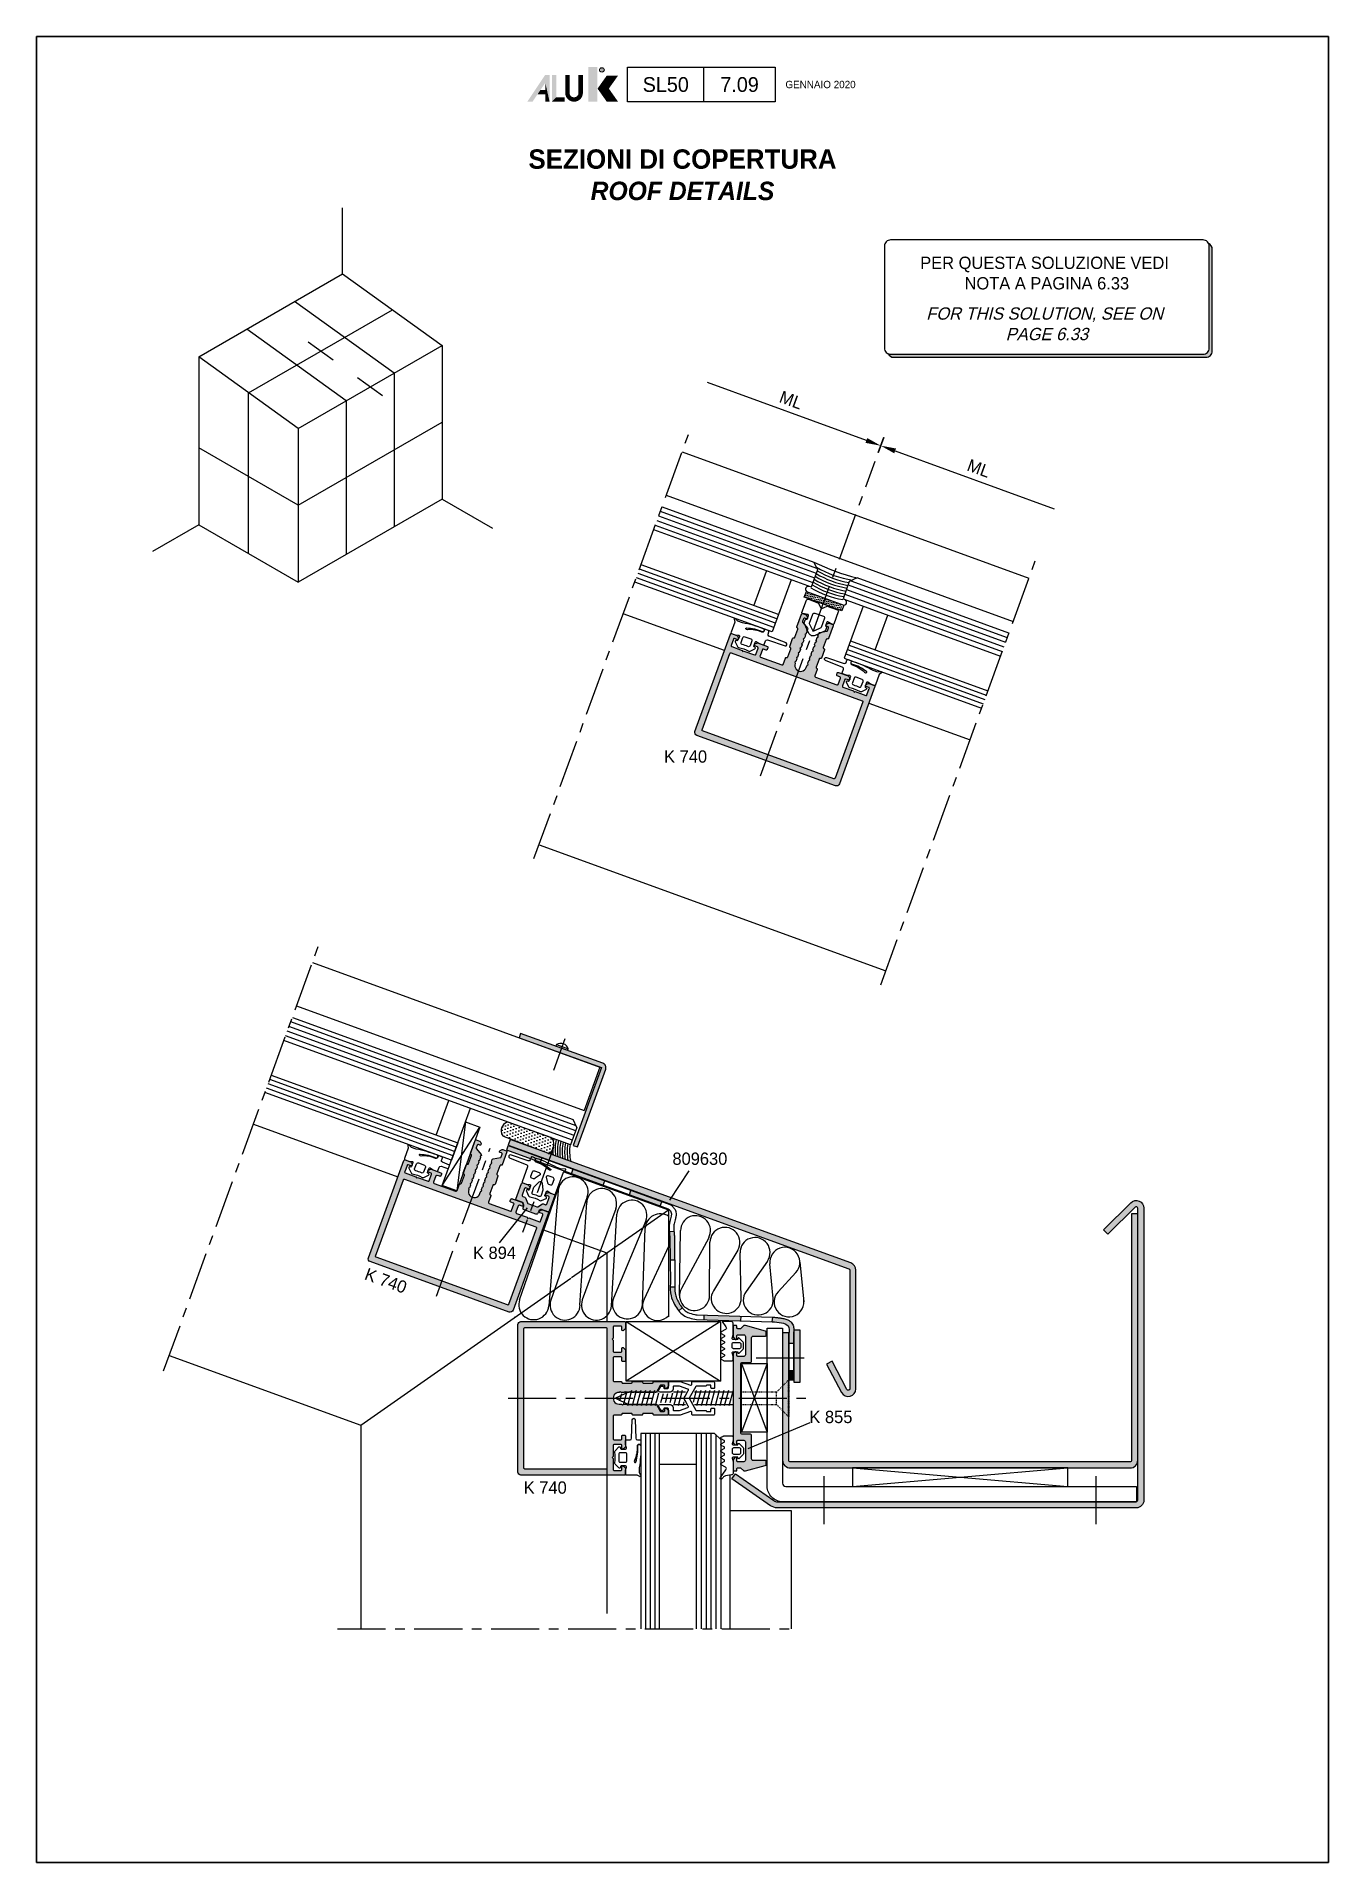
# Paper-space layout 'S7 09' of a CAD drawing. Header units: millimetres. Extents: x 196 to 406, y 68 to 365.
# The model-space entities are those that its viewports show. They can reach past a viewport. Long polylines and large blocks are cut down to what shows.
import ezdxf
from ezdxf.enums import TextEntityAlignment as Align

# ---------------------------------------------------------------- set-up
doc = ezdxf.new("R2010")
doc.units = ezdxf.units.MM
doc.header["$LTSCALE"] = 0.025
doc.header["$MEASUREMENT"] = 0
doc.linetypes.add('CENTER', pattern=[2, 1.25, -0.25, 0.25, -0.25])
doc.linetypes.add('HIDDEN', pattern=[0.375, 0.25, -0.125])
doc.layers.get('0').update_dxf_attribs({"lineweight": 5})
doc.layers.add('02_Block Frame', color=7, linetype='Continuous', lineweight=5, true_color=0xe2001a, plot=False)
for name, color, linetype in [('ASSI', 1, 'CENTER'), ('FILL', 253, 'Continuous'), ('FINE', 7, 'Continuous'), ('GOMMA', 80, 'Continuous'), ('GROSSA', 8, 'Continuous'), ('MARCHIO', 7, 'Continuous'), ('NASCOSTA', 7, 'HIDDEN'), ('QUOTE', 254, 'Continuous'), ('TESTO', 2, 'Continuous'), ('TRATTEGGI', 140, 'Continuous'), ('VETRO', 140, 'Continuous'), ('VITERIA', 40, 'Continuous')]:
    doc.layers.add(name, color=color, linetype=linetype)
doc.styles.add('Aluk Text', font='GOTHIC.TTF')
doc.styles.add('CARTIGLIO', font='GOTHIC.TTF')
doc.styles.get("Standard").update_dxf_attribs({"font": 'arial.ttf'})
doc.dimstyles.new('SCALA_1-1$0', dxfattribs={"dimtxt": 2, "dimasz": 1, "dimexe": 1.5, "dimexo": 1.5, "dimgap": 1, "dimtad": 3, "dimdsep": 46, "dimtxsty": 'Standard', "dimblk1": 'PUNTO', "dimblk2": 'PUNTO', "dimsah": 1, "dimcen": 0.09, "dimclrt": 2, "dimadec": 0, "dimazin": 0, "dimtfac": 0.7, "dimtmove": 0, "dimatfit": 3, "dimldrblk": 'PUNTO', "dimfxl": 1, "dimtolj": 2, "dimarcsym": 0})

psp = doc.layouts.new('S7 09')

msp = doc.modelspace()

# ---------------------------------------------------------------- texts
at = {"layer": 'TESTO', "style": 'Aluk Text'}
for s, p in [('PER QUESTA SOLUZIONE VEDI ', (2004.224, 656.2)), ('NOTA A PAGINA 6.33', (2004.224, 652.867))]:
    msp.add_text(s, height=2, dxfattribs=at).set_placement(p, align=Align.CENTER)
at = {"layer": 'TESTO', "style": 'Aluk Text', "oblique": 15}
for s, p in [('FOR THIS SOLUTION, SEE ON ', (2004.224, 647.948)), ('PAGE 6.33', (2004.224, 644.614))]:
    msp.add_text(s, height=2, dxfattribs=at).set_placement(p, align=Align.CENTER)
at = {"layer": 'TESTO', "style": 'Aluk Text'}
for s, p in [('K 740', (1945.503, 576.893)), ('K 894', (1914.438, 496.173)), ('K 855', (1969.122, 469.472)), ('K 740', (1922.687, 457.986))]:
    msp.add_text(s, height=2, dxfattribs=at).set_placement(p, align=Align.MIDDLE)
msp.add_text('809630', height=2, dxfattribs=at).set_placement((1943.362, 510.475))
msp.add_text('K 740', height=2, rotation=340, dxfattribs=at).set_placement((1896.781, 491.642), align=Align.MIDDLE)
at = {"layer": 'TESTO', "insert": (1945, 671.5), "char_height": 3, "width": 169.41468, "attachment_point": 5, "style": 'Aluk Text'}
msp.add_mtext('{\\fCentury Gothic|b1|i0|c0|p34;\\H1.05x;SEZIONI DI COPERTURA\\P\\fCentury Gothic|b1|i1|c0|p34;\\H0.95238x;ROOF DETAILS}', dxfattribs=at)

# ---------------------------------------------------------------- blocks, each defined once
blk = doc.blocks.new('*D53')
at = {"layer": 'Defpoints', "color": 0, "transparency": 16777216}
for p in [(1976.29, 624.92), (2005.42, 617.19), (2002.34, 608.73)]:
    blk.add_point(p, dxfattribs=at)
at = {"layer": 'QUOTE', "color": 0, "lineweight": -2, "transparency": 16777216}
for p, q in [((1976.8, 626.33), (1977.72, 628.86)), ((1979.56, 626.6), (2005.42, 617.19))]:
    blk.add_line(p, q, dxfattribs=at)
at = {"layer": 'QUOTE', "color": 0, "transparency": 16777216}
blk.add_solid([(1979.7, 626.99), (1979.42, 626.21), (1977.21, 627.46)], dxfattribs=at)
at = {"layer": 'QUOTE', "color": 2, "transparency": 16777216, "insert": (1993.17, 623.77), "char_height": 2, "attachment_point": 5, "rotation": 340, "style": 'Aluk Text'}
blk.add_mtext('\\A2;ML', dxfattribs=at)
blk = doc.blocks.new('_None')
blk = doc.blocks.new('PUNTO')
blk.add_line((-1, 0), (1, 0))
at = {"const_width": 0.35}
blk.add_lwpolyline([(-0.175, 0, 1), (0.175, 0, 1)], format="xyb", close=True, dxfattribs=at)
blk = doc.blocks.new('*D54')
at = {"layer": 'Defpoints', "color": 0, "transparency": 16777216}
for p in [(1949.04, 637.71), (1945.96, 629.25), (1976.32, 624.91)]:
    blk.add_point(p, dxfattribs=at)
at = {"layer": 'QUOTE', "color": 0, "lineweight": -2, "transparency": 16777216}
for p, q in [((1974.9, 628.3), (1949.04, 637.71)), ((1976.84, 626.32), (1977.76, 628.85))]:
    blk.add_line(p, q, dxfattribs=at)
at = {"layer": 'QUOTE', "color": 0, "transparency": 16777216}
blk.add_solid([(1975.04, 628.69), (1974.75, 627.91), (1977.25, 627.44)], dxfattribs=at)
at = {"layer": 'QUOTE', "color": 2, "transparency": 16777216, "insert": (1962.65, 634.88), "char_height": 2, "attachment_point": 5, "rotation": 340, "style": 'Aluk Text'}
blk.add_mtext('\\A2;ML', dxfattribs=at)
blk = doc.blocks.new('k0855')
at = {"layer": 'GROSSA'}
blk.add_lwpolyline([(11.65, 0.8, -0.414214), (11.15, 0.3), (0.3, 0.3), (0, 0), (-0.3, 0.3), (-11.15, 0.3, -0.414214), (-11.65, 0.8), (-11.65, 3.3, 0.414214), (-12.15, 3.8), (-19.75, 3.8, -0.414214), (-20.25, 4.3), (-20.25, 8.3, 0.414214), (-20.55, 8.6), (-21.6, 8.6, 0.339454), (-21.89, 8.38), (-23.65, 1.8), (-23.65, 1.24), (-22.65, 0.24), (-22.65, -0.7, -0.414214), (-22.95, -1), (-23.5, -1, 0.414214), (-23.65, -1.15), (-23.65, -2.05, 0.414214), (-23.5, -2.2), (-19.97, -2.2, 0.198912), (-19.76, -2.11), (-19.24, -1.59, 0.198912), (-19.15, -1.38), (-19.15, -1.3, 0.414214), (-19.45, -1), (-20.35, -1, -0.414214), (-20.65, -0.7), (-20.65, 1.3, -0.414214), (-20.15, 1.8), (-14.15, 1.8, -0.414214), (-13.65, 1.3), (-13.65, -0.7, -0.414214), (-13.95, -1), (-14.85, -1, 0.414214), (-15.15, -1.3), (-15.15, -1.48, 0.198912), (-15.06, -1.69), (-14.64, -2.11, 0.198912), (-14.43, -2.2), (14.43, -2.2, 0.198912), (14.64, -2.11), (15.06, -1.69, 0.198912), (15.15, -1.48), (15.15, -1.3, 0.414214), (14.85, -1), (13.95, -1, -0.414214), (13.65, -0.7), (13.65, 1.3, -0.414214), (14.15, 1.8), (20.14, 1.8, -0.414214), (20.64, 1.3), (20.64, -0.7, -0.414214), (20.34, -1), (19.44, -1, 0.414214), (19.14, -1.3), (19.14, -1.38, 0.198912), (19.23, -1.59), (19.75, -2.11, 0.198912), (19.96, -2.2), (23.49, -2.2, 0.414214), (23.64, -2.05), (23.64, -1.15, 0.414214), (23.49, -1), (22.94, -1, -0.414214), (22.64, -0.7), (22.64, 0.24), (23.64, 1.24), (23.64, 1.8), (21.91, 8.23, 0.339454), (21.43, 8.6), (20.54, 8.6, 0.414214), (20.24, 8.3), (20.24, 4.3, -0.414214), (19.74, 3.8), (12.15, 3.8, 0.414214), (11.65, 3.3)], format="xyb", close=True, dxfattribs=at)
blk = doc.blocks.new('NMC')
at = {"layer": 'MARCHIO'}
blk.add_line((3.48, -10.6), (3.48, -5), dxfattribs=at)
at = {"layer": 'MARCHIO', "const_width": 0.715}
blk.add_lwpolyline([(-16.55, -6.25), (-16.55, -9.16, -1), (-18.71, -9.16), (-18.71, -6.25)], format="xyb", dxfattribs=at)
at = {"layer": 'MARCHIO'}
blk.add_lwpolyline([(15.08, -10.6), (-8.93, -10.6), (-8.93, -5), (15.08, -5)], close=True, dxfattribs=at)
blk.add_circle((-13.11, -5.43), 0.354, dxfattribs=at)
for points in [[(-15.33, -4.97), (-13.83, -4.97), (-15.33, -10.6), (-13.83, -10.6)], [(-25.23, -10.6), (-24.37, -10.6), (-22.33, -6.25), (-22.31, -7.51)], [(-23.11, -8.71), (-23.58, -9.42), (-22.31, -8.71), (-22.31, -9.42)], [(-22.33, -6.25), (-22.31, -7.51), (-21.6, -6.25), (-21.6, -10.6)], [(-22.31, -10.6), (-21.6, -10.6), (-22.31, -7.51)], [(-21.23, -6.25), (-20.51, -6.25), (-21.23, -10.6), (-20.51, -9.88)], [(-12.31, -6.35), (-10.47, -6.35), (-13.81, -8.47), (-11.97, -8.47)], [(-13.81, -8.47), (-11.97, -8.47), (-12.31, -10.6), (-10.47, -10.6)], [(-20.51, -9.88), (-21.23, -10.6), (-19.14, -9.88), (-19.14, -10.6)]]:
    blk.add_solid(points, dxfattribs=at)
blk.add_text('R', height=0.356, dxfattribs=at).set_placement((-13.11, -5.43), align=Align.MIDDLE)
at = {"layer": 'MARCHIO', "color": 2, "style": 'CARTIGLIO'}
for tag, p in [('SERIE', (-2.72, -7.8)), ('PAG', (9.28, -7.8))]:
    blk.add_attdef(tag, text='', height=2.4, dxfattribs=at).set_placement(p, align=Align.MIDDLE)
blk.add_attdef('REVISIONE', text='', height=1.2, dxfattribs=at).set_placement((16.73, -7.8), align=Align.MIDDLE_LEFT)

# ---------------------------------------------------------------- dimensions: what is measured, and where the dimension line sits
at = {"layer": 'QUOTE'}
for base, p1, p2, picture, middle in [((1949.037, 637.709), (1976.324, 624.91), (1945.958, 629.252), '*D54', (1962.651, 634.882)), ((2005.418, 617.188), (1976.288, 624.924), (2002.34, 608.73), '*D53', (1993.172, 623.773))]:
    dim = msp.add_linear_dim(base=base, p1=p1, p2=p2, angle=340, text='ML', dimstyle='SCALA_1-1$0', override={"dimasz": 2.5, "dimtxsty": 'Aluk Text', "dimblk2": 'None', "dimse2": 1}, dxfattribs=at)
    dim.commit()
    dim.dimension.update_dxf_attribs({"geometry": picture, "text_midpoint": middle})

# ---------------------------------------------------------------- hatches: boundary and pattern name
at = {"layer": 'FILL'}
for points in [[(1978.834, 642.335, -0.1064066), (1978.422, 642.424, 0.294813), (1979.334, 641.835), (2030.115, 641.835, 0.4142136), (2031.115, 642.835), (2031.115, 659.413, 0.294813), (2030.526, 660.324, -0.1064066), (2030.615, 659.913), (2030.615, 643.335, -0.4142136), (2029.615, 642.335)], [(1973.193, 493.351), (1973.193, 474.048, -0.7833819), (1970.836, 473.467), (1968.417, 478.075), (1969.302, 478.54), (1971.722, 473.932, 0.7833819), (1972.193, 474.048), (1972.193, 493.351, 0.3155612), (1972.028, 493.586), (1916.668, 513.675), (1917.01, 514.615), (1972.369, 494.526, -0.3155612)], [(1927.221, 509.771), (1926.962, 509.067), (1932.09, 507.186), (1932.349, 507.89)], [(1936.624, 506.321), (1936.366, 505.617), (1941.369, 503.782), (1941.627, 504.486)], [(1963.124, 475.117), (1964.124, 475.117), (1964.124, 483.593), (1963.124, 483.593)], [(1963.025, 477.054), (1962.276, 477.053), (1962.276, 475.503), (1963.026, 475.503)]]:
    msp.add_hatch(color=256, dxfattribs=at).paths.add_polyline_path(points)
h = msp.add_hatch(color=256, dxfattribs=at)
edge = h.paths.add_edge_path(flags=16)
edge.add_arc((1974.167, 585.836), 0.15, -20, 70, ccw=False)
edge.add_line((1974.308, 585.784), (1969.793, 573.38))
edge.add_arc((1969.652, 573.432), 0.15, 250, 340, ccw=False)
edge.add_line((1969.601, 573.291), (1948.27, 581.055))
edge.add_arc((1948.321, 581.196), 0.15, 160, 250, ccw=False)
edge.add_line((1948.18, 581.247), (1952.695, 593.651))
edge.add_arc((1952.836, 593.6), 0.15, 70, 160, ccw=False)
edge.add_line((1952.887, 593.74), (1974.218, 585.977))
edge = h.paths.add_edge_path()
edge.add_line((1947.018, 580.978), (1952.781, 596.812))
edge.add_arc((1952.922, 596.761), 0.15, 70, 160, ccw=False)
edge.add_line((1952.973, 596.902), (1953.855, 596.581))
edge.add_arc((1953.803, 596.44), 0.15, 25, 70, ccw=False)
edge.add_line((1953.939, 596.503), (1954.096, 596.167))
edge.add_arc((1953.96, 596.104), 0.15, -20, 25, ccw=False)
edge.add_line((1954.101, 596.053), (1954.088, 596.017))
edge.add_arc((1953.947, 596.068), 0.15, 250, 340, ccw=False)
edge.add_line((1953.896, 595.927), (1953.473, 596.081))
edge.add_arc((1953.421, 595.94), 0.15, 70, 160)
edge.add_line((1953.281, 595.992), (1952.904, 594.958))
edge.add_arc((1953.045, 594.907), 0.15, 160, 250)
edge.add_line((1952.994, 594.766), (1954.71, 594.141))
edge.add_line((1954.71, 594.141), (1954.799, 593.949))
edge.add_line((1954.799, 593.949), (1954.99, 594.039))
edge.add_line((1954.99, 594.039), (1956.706, 593.415))
edge.add_arc((1956.757, 593.556), 0.15, 250, 340)
edge.add_line((1956.898, 593.504), (1957.274, 594.538))
edge.add_arc((1957.133, 594.589), 0.15, 340, 430)
edge.add_line((1957.185, 594.73), (1956.762, 594.884))
edge.add_arc((1956.813, 595.025), 0.15, 160, 250, ccw=False)
edge.add_line((1956.672, 595.076), (1956.685, 595.112))
edge.add_arc((1956.826, 595.061), 0.15, 115, 160, ccw=False)
edge.add_line((1956.763, 595.197), (1957.099, 595.353))
edge.add_arc((1957.162, 595.217), 0.15, 70, 115, ccw=False)
edge.add_line((1957.213, 595.358), (1958.799, 594.781))
edge.add_arc((1958.748, 594.64), 0.15, -20, 70, ccw=False)
edge.add_line((1958.889, 594.589), (1958.786, 594.307))
edge.add_arc((1958.645, 594.358), 0.15, 250, 340, ccw=False)
edge.add_line((1958.594, 594.217), (1958.171, 594.371))
edge.add_arc((1958.12, 594.23), 0.15, 70, 160)
edge.add_line((1957.979, 594.281), (1957.603, 593.248))
edge.add_arc((1957.744, 593.197), 0.15, 160, 250)
edge.add_line((1957.692, 593.056), (1961.169, 591.79))
edge.add_arc((1961.221, 591.931), 0.15, 250, 340)
edge.add_line((1961.362, 591.88), (1961.738, 592.913))
edge.add_arc((1961.879, 592.862), 0.15, 70, 160, ccw=False)
edge.add_arc((1961.981, 593.144), 0.15, 250, 340)
edge.add_line((1962.122, 593.093), (1962.601, 594.407))
edge.add_arc((1962.46, 594.458), 0.15, 340, 430)
edge.add_arc((1962.562, 594.74), 0.15, 160, 250, ccw=False)
edge.add_line((1962.421, 594.791), (1962.9, 596.107))
edge.add_arc((1963.041, 596.055), 0.15, 70, 160, ccw=False)
edge.add_arc((1963.144, 596.337), 0.15, 250, 340)
edge.add_line((1963.285, 596.286), (1963.763, 597.602))
edge.add_arc((1963.622, 597.653), 0.15, 340, 430)
edge.add_arc((1963.725, 597.935), 0.15, 160, 250, ccw=False)
edge.add_line((1963.584, 597.986), (1964.337, 600.055))
edge.add_line((1964.337, 600.055), (1964.337, 600.055))
edge.add_arc((1964.481, 599.998), 0.155, 71.8558, 158.26418, ccw=False)
edge.add_line((1964.529, 600.145), (1965.082, 599.944))
edge.add_arc((1965.03, 599.803), 0.15, 25, 70, ccw=False)
edge.add_line((1965.166, 599.866), (1965.323, 599.53))
edge.add_arc((1965.166, 599.457), 0.173, -104.68394, 25, ccw=False)
edge.add_line((1965.123, 599.29), (1964.888, 599.376))
edge.add_arc((1964.836, 599.235), 0.15, 70, 160)
edge.add_line((1964.695, 599.286), (1964.53, 598.831))
edge.add_arc((1964.671, 598.78), 0.15, 160, 220)
edge.add_line((1964.556, 598.683), (1965.335, 597.754))
edge.add_line((1965.335, 597.754), (1965.361, 597.607))
edge.add_line((1965.361, 597.607), (1965.345, 597.562))
edge.add_line((1965.345, 597.562), (1965.153, 597.472))
edge.add_line((1965.153, 597.472), (1965.242, 597.28))
edge.add_line((1965.242, 597.28), (1965.072, 596.813))
edge.add_line((1965.072, 596.813), (1964.88, 596.723))
edge.add_line((1964.88, 596.723), (1964.97, 596.531))
edge.add_line((1964.97, 596.531), (1964.8, 596.066))
edge.add_line((1964.8, 596.066), (1964.608, 595.976))
edge.add_line((1964.608, 595.976), (1964.698, 595.784))
edge.add_line((1964.698, 595.784), (1964.529, 595.319))
edge.add_line((1964.529, 595.319), (1964.336, 595.229))
edge.add_line((1964.336, 595.229), (1964.426, 595.037))
edge.add_line((1964.426, 595.037), (1964.257, 594.572))
edge.add_line((1964.257, 594.572), (1964.064, 594.482))
edge.add_line((1964.064, 594.482), (1964.154, 594.29))
edge.add_line((1964.154, 594.29), (1963.985, 593.825))
edge.add_line((1963.985, 593.825), (1963.792, 593.735))
edge.add_line((1963.792, 593.735), (1963.882, 593.543))
edge.add_line((1963.882, 593.543), (1963.713, 593.078))
edge.add_line((1963.713, 593.078), (1963.521, 592.988))
edge.add_line((1963.521, 592.988), (1963.61, 592.796))
edge.add_line((1963.61, 592.796), (1963.441, 592.331))
edge.add_line((1963.441, 592.331), (1963.249, 592.241))
edge.add_line((1963.249, 592.241), (1963.339, 592.048))
edge.add_arc((1964.219, 591.691), 0.95, 157.94461, 342.05539)
edge.add_line((1965.123, 591.398), (1965.26, 591.773))
edge.add_line((1965.26, 591.773), (1965.452, 591.862))
edge.add_line((1965.452, 591.862), (1965.362, 592.054))
edge.add_line((1965.362, 592.054), (1965.532, 592.52))
edge.add_line((1965.532, 592.52), (1965.724, 592.609))
edge.add_line((1965.724, 592.609), (1965.634, 592.802))
edge.add_line((1965.634, 592.802), (1965.803, 593.267))
edge.add_line((1965.803, 593.267), (1965.996, 593.356))
edge.add_line((1965.996, 593.356), (1965.906, 593.549))
edge.add_line((1965.906, 593.549), (1966.075, 594.014))
edge.add_line((1966.075, 594.014), (1966.268, 594.103))
edge.add_line((1966.268, 594.103), (1966.178, 594.296))
edge.add_line((1966.178, 594.296), (1966.347, 594.761))
edge.add_line((1966.347, 594.761), (1966.54, 594.85))
edge.add_line((1966.54, 594.85), (1966.45, 595.043))
edge.add_line((1966.45, 595.043), (1966.619, 595.508))
edge.add_line((1966.619, 595.508), (1966.811, 595.597))
edge.add_line((1966.811, 595.597), (1966.722, 595.79))
edge.add_line((1966.722, 595.79), (1966.891, 596.255))
edge.add_line((1966.891, 596.255), (1967.083, 596.345))
edge.add_line((1967.083, 596.345), (1966.994, 596.537))
edge.add_line((1966.994, 596.537), (1967.147, 596.957))
edge.add_arc((1967.288, 596.906), 0.15, 100, 160, ccw=False)
edge.add_line((1967.261, 597.053), (1968.456, 597.264))
edge.add_arc((1968.429, 597.412), 0.15, 280, 340)
edge.add_line((1968.57, 597.36), (1968.736, 597.815))
edge.add_arc((1968.595, 597.867), 0.15, 340, 430)
edge.add_line((1968.646, 598.008), (1968.412, 598.093))
edge.add_arc((1968.487, 598.249), 0.173, 115.42337, 244.26057, ccw=False)
edge.add_line((1968.412, 598.406), (1968.748, 598.562))
edge.add_arc((1968.812, 598.426), 0.15, 70, 115, ccw=False)
edge.add_line((1968.863, 598.567), (1969.415, 598.366))
edge.add_arc((1969.364, 598.225), 0.15, -19.88344, 70, ccw=False)
edge.add_line((1969.505, 598.174), (1968.752, 596.105))
edge.add_arc((1968.611, 596.156), 0.15, 250, 340, ccw=False)
edge.add_arc((1968.509, 595.874), 0.15, 70, 160)
edge.add_line((1968.368, 595.926), (1967.889, 594.61))
edge.add_arc((1968.03, 594.559), 0.15, 160, 250)
edge.add_arc((1967.927, 594.277), 0.15, -20, 70, ccw=False)
edge.add_line((1968.068, 594.226), (1967.59, 592.91))
edge.add_arc((1967.449, 592.961), 0.15, 250, 340, ccw=False)
edge.add_arc((1967.346, 592.679), 0.15, 70, 160)
edge.add_line((1967.205, 592.731), (1966.727, 591.417))
edge.add_arc((1966.868, 591.365), 0.15, 160, 250)
edge.add_arc((1966.765, 591.084), 0.15, -20, 70, ccw=False)
edge.add_line((1966.906, 591.032), (1966.53, 589.999))
edge.add_arc((1966.671, 589.947), 0.15, 160, 250)
edge.add_line((1966.62, 589.806), (1970.096, 588.541))
edge.add_arc((1970.148, 588.682), 0.15, 250, 340)
edge.add_line((1970.289, 588.631), (1970.665, 589.664))
edge.add_arc((1970.524, 589.716), 0.15, 340, 430)
edge.add_line((1970.575, 589.856), (1970.152, 590.01))
edge.add_arc((1970.204, 590.151), 0.15, 160, 250, ccw=False)
edge.add_line((1970.063, 590.203), (1970.165, 590.485))
edge.add_arc((1970.306, 590.433), 0.15, 70, 160, ccw=False)
edge.add_line((1970.358, 590.574), (1971.944, 589.997))
edge.add_arc((1971.892, 589.856), 0.15, 25, 70, ccw=False)
edge.add_line((1972.028, 589.919), (1972.185, 589.583))
edge.add_arc((1972.049, 589.52), 0.15, -20, 25, ccw=False)
edge.add_line((1972.19, 589.469), (1972.177, 589.433))
edge.add_arc((1972.036, 589.484), 0.15, 250, 340, ccw=False)
edge.add_line((1971.985, 589.343), (1971.562, 589.497))
edge.add_arc((1971.511, 589.356), 0.15, 70, 160)
edge.add_line((1971.37, 589.408), (1970.993, 588.374))
edge.add_arc((1971.134, 588.323), 0.15, 160, 250)
edge.add_line((1971.083, 588.182), (1972.799, 587.557))
edge.add_line((1972.799, 587.557), (1972.888, 587.365))
edge.add_line((1972.888, 587.365), (1973.079, 587.455))
edge.add_line((1973.079, 587.455), (1974.795, 586.831))
edge.add_arc((1974.846, 586.972), 0.15, 250, 340)
edge.add_line((1974.987, 586.92), (1975.363, 587.954))
edge.add_arc((1975.222, 588.005), 0.15, 340, 430)
edge.add_line((1975.274, 588.146), (1974.851, 588.3))
edge.add_arc((1974.902, 588.441), 0.15, 160, 250, ccw=False)
edge.add_line((1974.761, 588.493), (1974.774, 588.528))
edge.add_arc((1974.915, 588.477), 0.15, 115, 160, ccw=False)
edge.add_line((1974.852, 588.613), (1975.188, 588.769))
edge.add_arc((1975.251, 588.633), 0.15, 70, 115, ccw=False)
edge.add_line((1975.302, 588.774), (1976.184, 588.454))
edge.add_arc((1976.132, 588.313), 0.15, -20, 70, ccw=False)
edge.add_line((1976.273, 588.261), (1970.51, 572.428))
edge.add_arc((1970.04, 572.599), 0.5, 250, 340, ccw=False)
edge.add_line((1969.869, 572.129), (1947.317, 580.337))
edge.add_arc((1947.488, 580.807), 0.5, 160, 250, ccw=False)
h = msp.add_hatch(color=256, dxfattribs=at)
edge = h.paths.add_edge_path()
edge.add_line((1931.814, 526.289), (1927.215, 513.651))
edge.add_line((1927.215, 513.651), (1927.919, 513.395))
edge.add_line((1927.919, 513.395), (1932.519, 526.033))
edge.add_arc((1931.814, 526.289), 0.75, 340, 430)
edge.add_line((1932.071, 526.994), (1918.68, 531.868))
edge.add_line((1918.68, 531.868), (1918.424, 531.163))
edge.add_line((1918.424, 531.163), (1931.814, 526.289))
h = msp.add_hatch(dxfattribs=at)
h.set_pattern_fill('DOTS', color=256, scale=8, angle=20, style=0)
h.set_pattern_definition([(20, (744.45374, 630.4081), (0.06391308, 0.55535135), [0, -0.5])])
edge = h.paths.add_edge_path()
edge.add_line((1915.988, 515.063), (1923.045, 512.419))
edge.add_arc((1923.204, 512.511), 0.185, 210.10045, 289.89955)
edge.add_arc((1922.398, 513.803), 1.704, 300.68774, 389.38469)
edge.add_arc((1923.452, 514.483), 0.457, 19.92651, 70)
edge.add_line((1923.609, 514.912), (1916.797, 517.392))
edge.add_arc((1916.64, 516.962), 0.457, 70, 120.07349)
edge.add_arc((1916.945, 516.043), 1.419, 112.12213, 209.82867)
edge.add_arc((1916.144, 515.493), 0.457, 199.92651, 250)
h = msp.add_hatch(color=256, dxfattribs=at)
edge = h.paths.add_edge_path(flags=16)
edge.add_arc((1921.107, 500.233), 0.15, -20, 70, ccw=False)
edge.add_line((1921.248, 500.182), (1916.733, 487.778))
edge.add_arc((1916.592, 487.829), 0.15, 250, 340, ccw=False)
edge.add_line((1916.541, 487.688), (1895.21, 495.452))
edge.add_arc((1895.261, 495.593), 0.15, 160, 250, ccw=False)
edge.add_line((1895.12, 495.644), (1899.635, 508.048))
edge.add_arc((1899.776, 507.997), 0.15, 70, 160, ccw=False)
edge.add_line((1899.827, 508.138), (1921.158, 500.374))
edge = h.paths.add_edge_path()
edge.add_line((1893.958, 495.375), (1899.721, 511.209))
edge.add_arc((1899.862, 511.158), 0.15, 70, 160, ccw=False)
edge.add_line((1899.913, 511.299), (1900.795, 510.978))
edge.add_arc((1900.743, 510.837), 0.15, 25, 70, ccw=False)
edge.add_line((1900.879, 510.9), (1901.036, 510.564))
edge.add_arc((1900.9, 510.501), 0.15, -20, 25, ccw=False)
edge.add_line((1901.041, 510.45), (1901.028, 510.414))
edge.add_arc((1900.887, 510.465), 0.15, 250, 340, ccw=False)
edge.add_line((1900.836, 510.324), (1900.413, 510.478))
edge.add_arc((1900.362, 510.337), 0.15, 70, 160)
edge.add_line((1900.221, 510.389), (1899.845, 509.355))
edge.add_arc((1899.985, 509.304), 0.15, 160, 250)
edge.add_line((1899.934, 509.163), (1901.65, 508.538))
edge.add_line((1901.65, 508.538), (1901.739, 508.346))
edge.add_line((1901.739, 508.346), (1901.93, 508.436))
edge.add_line((1901.93, 508.436), (1903.646, 507.812))
edge.add_arc((1903.697, 507.953), 0.15, 250, 340)
edge.add_line((1903.838, 507.901), (1904.214, 508.935))
edge.add_arc((1904.073, 508.986), 0.15, 340, 430)
edge.add_line((1904.125, 509.127), (1903.702, 509.281))
edge.add_arc((1903.753, 509.422), 0.15, 160, 250, ccw=False)
edge.add_line((1903.612, 509.474), (1903.625, 509.509))
edge.add_arc((1903.766, 509.458), 0.15, 115, 160, ccw=False)
edge.add_line((1903.703, 509.594), (1904.039, 509.75))
edge.add_arc((1904.102, 509.615), 0.15, 70, 115, ccw=False)
edge.add_line((1904.153, 509.755), (1905.74, 509.178))
edge.add_arc((1905.688, 509.037), 0.15, -20, 70, ccw=False)
edge.add_line((1905.829, 508.986), (1905.727, 508.704))
edge.add_arc((1905.586, 508.755), 0.15, 250, 340, ccw=False)
edge.add_line((1905.534, 508.614), (1905.111, 508.768))
edge.add_arc((1905.06, 508.627), 0.15, 70, 160)
edge.add_line((1904.919, 508.679), (1904.543, 507.645))
edge.add_arc((1904.684, 507.594), 0.15, 160, 250)
edge.add_line((1904.633, 507.453), (1908.11, 506.187))
edge.add_arc((1908.161, 506.328), 0.15, 250, 340)
edge.add_line((1908.302, 506.277), (1908.678, 507.311))
edge.add_arc((1908.819, 507.259), 0.15, 70, 160, ccw=False)
edge.add_arc((1908.922, 507.541), 0.15, 250, 340)
edge.add_line((1909.063, 507.49), (1909.541, 508.804))
edge.add_arc((1909.4, 508.855), 0.15, 340, 430)
edge.add_arc((1909.502, 509.137), 0.15, 160, 250, ccw=False)
edge.add_line((1909.361, 509.188), (1909.84, 510.504))
edge.add_arc((1909.981, 510.453), 0.15, 70, 160, ccw=False)
edge.add_arc((1910.084, 510.735), 0.15, 250, 340)
edge.add_line((1910.225, 510.683), (1910.704, 511.999))
edge.add_arc((1910.563, 512.05), 0.15, 340, 430)
edge.add_arc((1910.665, 512.332), 0.15, 160, 250, ccw=False)
edge.add_line((1910.524, 512.383), (1911.277, 514.452))
edge.add_line((1911.277, 514.452), (1911.277, 514.452))
edge.add_arc((1911.421, 514.395), 0.155, 71.8558, 158.26418, ccw=False)
edge.add_line((1911.469, 514.542), (1912.022, 514.341))
edge.add_arc((1911.97, 514.2), 0.15, 25, 70, ccw=False)
edge.add_line((1912.106, 514.263), (1912.263, 513.927))
edge.add_arc((1912.107, 513.854), 0.173, -104.68394, 25, ccw=False)
edge.add_line((1912.063, 513.687), (1911.828, 513.773))
edge.add_arc((1911.777, 513.632), 0.15, 70, 160)
edge.add_line((1911.636, 513.683), (1911.47, 513.228))
edge.add_arc((1911.611, 513.177), 0.15, 160, 220)
edge.add_line((1911.496, 513.08), (1912.275, 512.152))
edge.add_line((1912.275, 512.152), (1912.301, 512.004))
edge.add_line((1912.301, 512.004), (1912.285, 511.959))
edge.add_line((1912.285, 511.959), (1912.093, 511.87))
edge.add_line((1912.093, 511.87), (1912.183, 511.677))
edge.add_line((1912.183, 511.677), (1912.013, 511.21))
edge.add_line((1912.013, 511.21), (1911.82, 511.121))
edge.add_line((1911.82, 511.121), (1911.91, 510.928))
edge.add_line((1911.91, 510.928), (1911.741, 510.463))
edge.add_line((1911.741, 510.463), (1911.548, 510.374))
edge.add_line((1911.548, 510.374), (1911.638, 510.181))
edge.add_line((1911.638, 510.181), (1911.469, 509.716))
edge.add_line((1911.469, 509.716), (1911.276, 509.626))
edge.add_line((1911.276, 509.626), (1911.366, 509.434))
edge.add_line((1911.366, 509.434), (1911.197, 508.969))
edge.add_line((1911.197, 508.969), (1911.005, 508.879))
edge.add_line((1911.005, 508.879), (1911.094, 508.687))
edge.add_line((1911.094, 508.687), (1910.925, 508.222))
edge.add_line((1910.925, 508.222), (1910.733, 508.132))
edge.add_line((1910.733, 508.132), (1910.822, 507.94))
edge.add_line((1910.822, 507.94), (1910.653, 507.475))
edge.add_line((1910.653, 507.475), (1910.461, 507.385))
edge.add_line((1910.461, 507.385), (1910.55, 507.193))
edge.add_line((1910.55, 507.193), (1910.381, 506.728))
edge.add_line((1910.381, 506.728), (1910.189, 506.638))
edge.add_line((1910.189, 506.638), (1910.279, 506.445))
edge.add_arc((1911.16, 506.088), 0.95, 157.94461, 342.05539)
edge.add_line((1912.064, 505.796), (1912.2, 506.17))
edge.add_line((1912.2, 506.17), (1912.392, 506.259))
edge.add_line((1912.392, 506.259), (1912.302, 506.452))
edge.add_line((1912.302, 506.452), (1912.472, 506.917))
edge.add_line((1912.472, 506.917), (1912.664, 507.006))
edge.add_line((1912.664, 507.006), (1912.574, 507.199))
edge.add_line((1912.574, 507.199), (1912.744, 507.664))
edge.add_line((1912.744, 507.664), (1912.936, 507.753))
edge.add_line((1912.936, 507.753), (1912.846, 507.946))
edge.add_line((1912.846, 507.946), (1913.016, 508.411))
edge.add_line((1913.016, 508.411), (1913.208, 508.501))
edge.add_line((1913.208, 508.501), (1913.118, 508.693))
edge.add_line((1913.118, 508.693), (1913.288, 509.158))
edge.add_line((1913.288, 509.158), (1913.48, 509.248))
edge.add_line((1913.48, 509.248), (1913.39, 509.44))
edge.add_line((1913.39, 509.44), (1913.559, 509.905))
edge.add_line((1913.559, 509.905), (1913.752, 509.995))
edge.add_line((1913.752, 509.995), (1913.662, 510.187))
edge.add_line((1913.662, 510.187), (1913.831, 510.652))
edge.add_line((1913.831, 510.652), (1914.024, 510.742))
edge.add_line((1914.024, 510.742), (1913.934, 510.934))
edge.add_line((1913.934, 510.934), (1914.087, 511.354))
edge.add_arc((1914.228, 511.303), 0.15, 100, 160, ccw=False)
edge.add_line((1914.202, 511.45), (1915.396, 511.661))
edge.add_arc((1915.37, 511.809), 0.15, 280, 340)
edge.add_line((1915.511, 511.757), (1915.676, 512.213))
edge.add_arc((1915.535, 512.264), 0.15, 340, 430)
edge.add_line((1915.587, 512.405), (1915.352, 512.49))
edge.add_arc((1915.427, 512.646), 0.173, 115.42337, 244.26057, ccw=False)
edge.add_line((1915.353, 512.803), (1915.689, 512.96))
edge.add_arc((1915.752, 512.824), 0.15, 70, 115, ccw=False)
edge.add_line((1915.803, 512.965), (1916.356, 512.763))
edge.add_arc((1916.304, 512.622), 0.15, -19.88344, 70, ccw=False)
edge.add_line((1916.446, 512.571), (1915.693, 510.502))
edge.add_arc((1915.552, 510.553), 0.15, 250, 340, ccw=False)
edge.add_arc((1915.449, 510.272), 0.15, 70, 160)
edge.add_line((1915.308, 510.323), (1914.829, 509.007))
edge.add_arc((1914.97, 508.956), 0.15, 160, 250)
edge.add_arc((1914.868, 508.674), 0.15, -20, 70, ccw=False)
edge.add_line((1915.009, 508.623), (1914.53, 507.307))
edge.add_arc((1914.389, 507.359), 0.15, 250, 340, ccw=False)
edge.add_arc((1914.286, 507.077), 0.15, 70, 160)
edge.add_line((1914.145, 507.128), (1913.667, 505.814))
edge.add_arc((1913.808, 505.763), 0.15, 160, 250)
edge.add_arc((1913.705, 505.481), 0.15, -20, 70, ccw=False)
edge.add_line((1913.846, 505.429), (1913.47, 504.396))
edge.add_arc((1913.611, 504.344), 0.15, 160, 250)
edge.add_line((1913.56, 504.204), (1917.037, 502.938))
edge.add_arc((1917.088, 503.079), 0.15, 250, 340)
edge.add_line((1917.229, 503.028), (1917.605, 504.061))
edge.add_arc((1917.464, 504.113), 0.15, 340, 430)
edge.add_line((1917.515, 504.254), (1917.093, 504.408))
edge.add_arc((1917.144, 504.548), 0.15, 160, 250, ccw=False)
edge.add_line((1917.003, 504.6), (1917.106, 504.882))
edge.add_arc((1917.246, 504.83), 0.15, 70, 160, ccw=False)
edge.add_line((1917.298, 504.971), (1918.884, 504.394))
edge.add_arc((1918.833, 504.253), 0.15, 25, 70, ccw=False)
edge.add_line((1918.968, 504.316), (1919.125, 503.981))
edge.add_arc((1918.989, 503.917), 0.15, -20, 25, ccw=False)
edge.add_line((1919.13, 503.866), (1919.117, 503.83))
edge.add_arc((1918.976, 503.882), 0.15, 250, 340, ccw=False)
edge.add_line((1918.925, 503.741), (1918.502, 503.894))
edge.add_arc((1918.451, 503.754), 0.15, 70, 160)
edge.add_line((1918.31, 503.805), (1917.934, 502.771))
edge.add_arc((1918.075, 502.72), 0.15, 160, 250)
edge.add_line((1918.023, 502.579), (1919.739, 501.954))
edge.add_line((1919.739, 501.954), (1919.828, 501.762))
edge.add_line((1919.828, 501.762), (1920.019, 501.852))
edge.add_line((1920.019, 501.852), (1921.735, 501.228))
edge.add_arc((1921.786, 501.369), 0.15, 250, 340)
edge.add_line((1921.927, 501.318), (1922.304, 502.351))
edge.add_arc((1922.163, 502.403), 0.15, 340, 430)
edge.add_line((1922.214, 502.544), (1921.791, 502.697))
edge.add_arc((1921.842, 502.838), 0.15, 160, 250, ccw=False)
edge.add_line((1921.701, 502.89), (1921.714, 502.925))
edge.add_arc((1921.855, 502.874), 0.15, 115, 160, ccw=False)
edge.add_line((1921.792, 503.01), (1922.128, 503.167))
edge.add_arc((1922.191, 503.031), 0.15, 70, 115, ccw=False)
edge.add_line((1922.243, 503.172), (1923.124, 502.851))
edge.add_arc((1923.073, 502.71), 0.15, -20, 70, ccw=False)
edge.add_line((1923.214, 502.659), (1917.45, 486.825))
edge.add_arc((1916.981, 486.996), 0.5, 250, 340, ccw=False)
edge.add_line((1916.81, 486.526), (1894.257, 494.734))
edge.add_arc((1894.428, 495.204), 0.5, 160, 250, ccw=False)
h = msp.add_hatch(color=256, dxfattribs=at)
h.paths.add_polyline_path([(1920.314, 511.505), (1920.375, 511.673, -0.4142136), (1920.568, 511.763), (1920.991, 511.609, -0.4142136), (1921.08, 511.416), (1921.029, 511.275, 0.0251619), (1921.02, 511.247), (1921.039, 511.24, -0.5289722), (1921.383, 511.468, -0.008505), (1922.02, 511.235), (1922.164, 511.626), (1916.657, 513.646), (1916.399, 512.942)])
h.paths.add_polyline_path([(1921.358, 511.477, 0.4950567), (1921.039, 511.24), (1921.906, 510.922), (1922.02, 511.235, 0.0088417)])
h.paths.add_polyline_path([(1921.019, 511.247), (1921.08, 511.416, 0.4142136), (1920.991, 511.609), (1920.568, 511.763, 0.4142136), (1920.375, 511.673), (1920.314, 511.505)], flags=17)
h = msp.add_hatch(color=256, dxfattribs=at)
edge = h.paths.add_edge_path()
edge.add_arc((1919.933, 504.332), 0.15, 200, 250)
edge.add_line((1919.881, 504.191), (1920.474, 503.975))
edge.add_line((1920.474, 503.975), (1920.563, 503.784))
edge.add_line((1920.563, 503.784), (1920.755, 503.872))
edge.add_line((1920.755, 503.872), (1921.348, 503.657))
edge.add_arc((1921.399, 503.798), 0.15, 250, 300)
edge.add_line((1921.474, 503.668), (1922.257, 504.12))
edge.add_arc((1922.332, 503.99), 0.15, 70, 120, ccw=False)
edge.add_line((1922.383, 504.131), (1922.744, 504))
edge.add_arc((1922.795, 504.141), 0.15, 250, 340)
edge.add_line((1922.936, 504.09), (1923.33, 505.17))
edge.add_arc((1923.189, 505.222), 0.15, 340, 430)
edge.add_line((1923.24, 505.363), (1922.77, 505.534))
edge.add_arc((1922.804, 505.628), 0.1, 160, 250, ccw=False)
edge.add_line((1922.71, 505.662), (1922.747, 505.764))
edge.add_arc((1922.841, 505.73), 0.1, 115, 160, ccw=False)
edge.add_line((1922.799, 505.82), (1923.154, 505.986))
edge.add_arc((1923.217, 505.85), 0.15, 70, 115, ccw=False)
edge.add_line((1923.269, 505.991), (1924.15, 505.67))
edge.add_arc((1924.099, 505.529), 0.15, -20, 70, ccw=False)
edge.add_line((1924.24, 505.478), (1923.316, 502.94))
edge.add_arc((1923.175, 502.992), 0.15, 250, 340, ccw=False)
edge.add_line((1923.124, 502.851), (1922.107, 503.221))
edge.add_arc((1922.055, 503.08), 0.15, 70, 120)
edge.add_line((1921.98, 503.21), (1921.687, 503.041))
edge.add_arc((1921.762, 502.911), 0.15, 120, 160)
edge.add_line((1921.621, 502.962), (1921.488, 502.595))
edge.add_arc((1921.253, 502.68), 0.25, 250, 340, ccw=False)
edge.add_line((1921.167, 502.446), (1919.241, 503.147))
edge.add_arc((1919.326, 503.382), 0.25, 160, 250, ccw=False)
edge.add_line((1919.091, 503.467), (1919.225, 503.834))
edge.add_arc((1919.084, 503.886), 0.15, 340, 380)
edge.add_line((1919.225, 503.937), (1919.109, 504.255))
edge.add_arc((1918.968, 504.204), 0.15, 20, 70)
edge.add_line((1919.02, 504.345), (1918.003, 504.715))
edge.add_arc((1918.054, 504.856), 0.15, 160, 250, ccw=False)
edge.add_line((1917.913, 504.907), (1918.836, 507.444))
edge.add_arc((1918.977, 507.393), 0.15, 70, 160, ccw=False)
edge.add_line((1919.029, 507.534), (1919.91, 507.213))
edge.add_arc((1919.859, 507.072), 0.15, 25, 70, ccw=False)
edge.add_line((1919.995, 507.136), (1920.16, 506.781))
edge.add_arc((1920.069, 506.739), 0.1, -20, 25, ccw=False)
edge.add_line((1920.163, 506.704), (1920.126, 506.602))
edge.add_arc((1920.032, 506.637), 0.1, 250, 340, ccw=False)
edge.add_line((1919.998, 506.543), (1919.528, 506.714))
edge.add_arc((1919.477, 506.573), 0.15, 70, 160)
edge.add_line((1919.336, 506.624), (1918.943, 505.543))
edge.add_arc((1919.084, 505.492), 0.15, 160, 250)
edge.add_line((1919.032, 505.351), (1919.393, 505.22))
edge.add_arc((1919.342, 505.079), 0.15, 20, 70, ccw=False)
edge.add_line((1919.483, 505.13), (1919.792, 504.28))
h = msp.add_hatch(color=256, dxfattribs=at)
edge = h.paths.add_edge_path()
edge.add_arc((2018.753, 503.428), 0.25, 0, 135)
edge.add_line((2018.577, 503.605), (2014.163, 499.191))
edge.add_line((2014.163, 499.191), (2013.456, 499.898))
edge.add_line((2013.456, 499.898), (2017.87, 504.312))
edge.add_arc((2018.753, 503.428), 1.25, 0, 135, ccw=False)
edge.add_line((2020.003, 503.428), (2020.003, 455.928))
edge.add_arc((2018.753, 455.928), 1.25, -90, 0, ccw=False)
edge.add_line((2018.753, 454.678), (1960.432, 454.678))
edge.add_arc((1960.432, 456.678), 2, 235.00957, 270, ccw=False)
edge.add_line((1959.286, 455.04), (1953.031, 459.418))
edge.add_line((1953.031, 459.418), (1953.604, 460.237))
edge.add_line((1953.604, 460.237), (1959.859, 455.859))
edge.add_arc((1960.432, 456.678), 1, 235.00957, 270)
edge.add_line((1960.432, 455.678), (2018.753, 455.678))
edge.add_arc((2018.753, 455.928), 0.25, 270, 360)
edge.add_line((2019.003, 455.928), (2019.003, 503.428))
h = msp.add_hatch(color=256, dxfattribs=at)
edge = h.paths.add_edge_path()
edge.add_arc((1962.526, 462.428), 0.25, 180, 270, ccw=False)
edge.add_line((1962.276, 462.428), (1962.276, 483.178))
edge.add_line((1962.276, 483.178), (1961.276, 483.178))
edge.add_line((1961.276, 483.178), (1961.276, 462.428))
edge.add_arc((1962.526, 462.428), 1.25, 180, 270)
edge.add_line((1962.526, 461.178), (2017.753, 461.178))
edge.add_arc((2017.753, 462.428), 1.25, 270, 360)
edge.add_line((2019.003, 462.428), (2019.003, 502.532))
edge.add_line((2019.003, 502.532), (2018.003, 502.532))
edge.add_line((2018.003, 502.532), (2018.003, 462.428))
edge.add_arc((2017.753, 462.428), 0.25, 270, 360, ccw=False)
edge.add_line((2017.753, 462.178), (1962.526, 462.178))
h = msp.add_hatch(color=256, dxfattribs=at)
edge = h.paths.add_edge_path()
edge.add_line((1943.697, 498.851), (1943.691, 498.936))
edge.add_spline(control_points=[(1943.691, 498.936), (1943.665, 499.147), (1943.639, 499.35), (1943.615, 499.603), (1943.61, 499.658), (1943.605, 499.713)], knot_values=[3.7791316, 3.7791316, 3.7791316, 3.7791316, 4.4267569, 4.4267569, 4.6081858, 4.6081858, 4.6081858, 4.6081858], degree=3, periodic=0)
edge.add_line((1943.605, 499.713), (1942.855, 499.653))
edge.add_spline(control_points=[(1942.855, 499.653), (1942.877, 499.381), (1942.912, 499.112), (1942.947, 498.843)], knot_values=[3.8068976, 3.8068976, 3.8068976, 3.8068976, 4.6387527, 4.6387527, 4.6387527, 4.6387527], degree=3, periodic=0)
edge.add_line((1942.947, 498.843), (1942.986, 495.025))
edge.add_line((1942.986, 495.025), (1943.736, 495.033))
edge.add_line((1943.736, 495.033), (1943.697, 498.851))
h = msp.add_hatch(color=256, dxfattribs=at)
edge = h.paths.add_edge_path()
edge.add_spline(control_points=[(1943.01, 490.658), (1943.003, 490.16), (1943.04, 489.151), (1943.629, 487.861), (1944.132, 487.043), (1944.388, 486.726)], knot_values=[0.5396955, 0.5396955, 0.5396955, 0.5396955, 2.0144918, 3.5580207, 4.7664623, 4.7664623, 4.7664623, 4.7664623], degree=3, periodic=0)
edge.add_line((1944.388, 486.726), (1944.972, 487.197))
edge.add_spline(control_points=[(1944.972, 487.197), (1944.872, 487.321), (1944.774, 487.457), (1944.58, 487.756), (1944.485, 487.919), (1944.3, 488.255), (1944.214, 488.422), (1944.011, 488.862), (1943.914, 489.128), (1943.779, 489.732), (1943.757, 490.115), (1943.759, 490.571), (1943.76, 490.609), (1943.76, 490.648)], knot_values=[0.5397552, 0.5397552, 0.5397552, 0.5397552, 1.1042667, 1.1042667, 1.7039995, 1.7039995, 2.3037323, 2.3037323, 3.3271995, 3.3271995, 4.6466075, 4.6466075, 4.7665562, 4.7665562, 4.7665562, 4.7665562], degree=3, periodic=0)
edge.add_line((1943.76, 490.648), (1943.01, 490.658))
h.paths.add_polyline_path([(1954.503, 485.113), (1954.525, 485.863), (1948.543, 486.042), (1948.521, 485.293)])
h = msp.add_hatch(color=256, dxfattribs=at)
edge = h.paths.add_edge_path(flags=16)
edge.add_arc((1932.576, 461.153), 0.15, -90, 0, ccw=False)
edge.add_line((1932.576, 461.003), (1919.376, 461.003))
edge.add_arc((1919.376, 461.153), 0.15, 180, 270, ccw=False)
edge.add_line((1919.226, 461.153), (1919.226, 483.853))
edge.add_arc((1919.376, 483.853), 0.15, 90, 180, ccw=False)
edge.add_line((1919.376, 484.003), (1932.576, 484.003))
edge.add_arc((1932.576, 483.853), 0.15, 0, 90, ccw=False)
edge.add_line((1932.726, 483.853), (1932.726, 461.153))
edge = h.paths.add_edge_path()
edge.add_line((1918.726, 485.003), (1935.576, 485.003))
edge.add_arc((1935.576, 484.853), 0.15, 0, 90, ccw=False)
edge.add_line((1935.726, 484.853), (1935.726, 483.915))
edge.add_arc((1935.576, 483.915), 0.15, -45, 0, ccw=False)
edge.add_line((1935.682, 483.809), (1935.42, 483.547))
edge.add_arc((1935.314, 483.653), 0.15, 270, 315, ccw=False)
edge.add_line((1935.314, 483.503), (1935.276, 483.503))
edge.add_arc((1935.276, 483.653), 0.15, 180, 270, ccw=False)
edge.add_line((1935.126, 483.653), (1935.126, 484.103))
edge.add_arc((1934.976, 484.103), 0.15, 0, 90)
edge.add_line((1934.976, 484.253), (1933.876, 484.253))
edge.add_arc((1933.876, 484.103), 0.15, 90, 180)
edge.add_line((1933.726, 484.103), (1933.726, 482.277))
edge.add_line((1933.726, 482.277), (1933.576, 482.128))
edge.add_line((1933.576, 482.128), (1933.726, 481.979))
edge.add_line((1933.726, 481.979), (1933.726, 480.153))
edge.add_arc((1933.876, 480.153), 0.15, 180, 270)
edge.add_line((1933.876, 480.003), (1934.976, 480.003))
edge.add_arc((1934.976, 480.153), 0.15, 270, 360)
edge.add_line((1935.126, 480.153), (1935.126, 480.603))
edge.add_arc((1935.276, 480.603), 0.15, 90, 180, ccw=False)
edge.add_line((1935.276, 480.753), (1935.314, 480.753))
edge.add_arc((1935.314, 480.603), 0.15, 45, 90, ccw=False)
edge.add_line((1935.42, 480.709), (1935.682, 480.447))
edge.add_arc((1935.576, 480.341), 0.15, 0, 45, ccw=False)
edge.add_line((1935.726, 480.341), (1935.726, 478.653))
edge.add_arc((1935.576, 478.653), 0.15, -90, 0, ccw=False)
edge.add_line((1935.576, 478.503), (1935.276, 478.503))
edge.add_arc((1935.276, 478.653), 0.15, 180, 270, ccw=False)
edge.add_line((1935.126, 478.653), (1935.126, 479.103))
edge.add_arc((1934.976, 479.103), 0.15, 360, 450)
edge.add_line((1934.976, 479.253), (1933.876, 479.253))
edge.add_arc((1933.876, 479.103), 0.15, 90, 180)
edge.add_line((1933.726, 479.103), (1933.726, 475.403))
edge.add_arc((1933.876, 475.403), 0.15, 180, 270)
edge.add_line((1933.876, 475.253), (1934.976, 475.253))
edge.add_arc((1934.976, 475.103), 0.15, 0, 90, ccw=False)
edge.add_arc((1935.276, 475.103), 0.15, 180, 270)
edge.add_line((1935.276, 474.953), (1936.674, 474.953))
edge.add_arc((1936.674, 475.103), 0.15, 270, 360)
edge.add_arc((1936.974, 475.103), 0.15, 90, 180, ccw=False)
edge.add_line((1936.974, 475.253), (1938.374, 475.253))
edge.add_arc((1938.374, 475.103), 0.15, 0, 90, ccw=False)
edge.add_arc((1938.674, 475.103), 0.15, 180, 270)
edge.add_line((1938.674, 474.953), (1940.074, 474.953))
edge.add_arc((1940.074, 475.103), 0.15, 270, 360)
edge.add_arc((1940.374, 475.103), 0.15, 90, 180, ccw=False)
edge.add_line((1940.374, 475.253), (1942.576, 475.253))
edge.add_line((1942.576, 475.253), (1942.576, 475.253))
edge.add_arc((1942.571, 475.098), 0.155, 1.8558, 88.26418, ccw=False)
edge.add_line((1942.726, 475.103), (1942.726, 474.516))
edge.add_arc((1942.576, 474.516), 0.15, 315, 360, ccw=False)
edge.add_line((1942.682, 474.41), (1942.42, 474.147))
edge.add_arc((1942.298, 474.269), 0.173, 185.31606, 315, ccw=False)
edge.add_line((1942.126, 474.253), (1942.126, 474.503))
edge.add_arc((1941.976, 474.503), 0.15, 360, 450)
edge.add_line((1941.976, 474.653), (1941.492, 474.653))
edge.add_arc((1941.492, 474.503), 0.15, 90, 150)
edge.add_line((1941.362, 474.578), (1940.755, 473.528))
edge.add_line((1940.755, 473.528), (1940.626, 473.453))
edge.add_line((1940.626, 473.453), (1940.578, 473.453))
edge.add_line((1940.578, 473.453), (1940.428, 473.603))
edge.add_line((1940.428, 473.603), (1940.278, 473.453))
edge.add_line((1940.278, 473.453), (1939.781, 473.453))
edge.add_line((1939.781, 473.453), (1939.631, 473.603))
edge.add_line((1939.631, 473.603), (1939.481, 473.453))
edge.add_line((1939.481, 473.453), (1938.986, 473.453))
edge.add_line((1938.986, 473.453), (1938.836, 473.603))
edge.add_line((1938.836, 473.603), (1938.686, 473.453))
edge.add_line((1938.686, 473.453), (1938.191, 473.453))
edge.add_line((1938.191, 473.453), (1938.041, 473.603))
edge.add_line((1938.041, 473.603), (1937.891, 473.453))
edge.add_line((1937.891, 473.453), (1937.396, 473.453))
edge.add_line((1937.396, 473.453), (1937.246, 473.603))
edge.add_line((1937.246, 473.603), (1937.096, 473.453))
edge.add_line((1937.096, 473.453), (1936.601, 473.453))
edge.add_line((1936.601, 473.453), (1936.451, 473.603))
edge.add_line((1936.451, 473.603), (1936.301, 473.453))
edge.add_line((1936.301, 473.453), (1935.806, 473.453))
edge.add_line((1935.806, 473.453), (1935.656, 473.603))
edge.add_line((1935.656, 473.603), (1935.506, 473.453))
edge.add_line((1935.506, 473.453), (1935.011, 473.453))
edge.add_line((1935.011, 473.453), (1934.861, 473.603))
edge.add_line((1934.861, 473.603), (1934.71, 473.453))
edge.add_arc((1934.676, 472.503), 0.95, 87.94461, 272.05539)
edge.add_line((1934.71, 471.553), (1935.108, 471.553))
edge.add_line((1935.108, 471.553), (1935.258, 471.403))
edge.add_line((1935.258, 471.403), (1935.408, 471.553))
edge.add_line((1935.408, 471.553), (1935.903, 471.553))
edge.add_line((1935.903, 471.553), (1936.053, 471.403))
edge.add_line((1936.053, 471.403), (1936.203, 471.553))
edge.add_line((1936.203, 471.553), (1936.698, 471.553))
edge.add_line((1936.698, 471.553), (1936.848, 471.403))
edge.add_line((1936.848, 471.403), (1936.998, 471.553))
edge.add_line((1936.998, 471.553), (1937.493, 471.553))
edge.add_line((1937.493, 471.553), (1937.643, 471.403))
edge.add_line((1937.643, 471.403), (1937.793, 471.553))
edge.add_line((1937.793, 471.553), (1938.288, 471.553))
edge.add_line((1938.288, 471.553), (1938.438, 471.403))
edge.add_line((1938.438, 471.403), (1938.588, 471.553))
edge.add_line((1938.588, 471.553), (1939.083, 471.553))
edge.add_line((1939.083, 471.553), (1939.233, 471.403))
edge.add_line((1939.233, 471.403), (1939.383, 471.553))
edge.add_line((1939.383, 471.553), (1939.878, 471.553))
edge.add_line((1939.878, 471.553), (1940.028, 471.403))
edge.add_line((1940.028, 471.403), (1940.178, 471.553))
edge.add_line((1940.178, 471.553), (1940.626, 471.553))
edge.add_arc((1940.626, 471.403), 0.15, 30, 90, ccw=False)
edge.add_line((1940.755, 471.478), (1941.362, 470.428))
edge.add_arc((1941.492, 470.503), 0.15, 210, 270)
edge.add_line((1941.492, 470.353), (1941.976, 470.353))
edge.add_arc((1941.976, 470.503), 0.15, 270, 360)
edge.add_line((1942.126, 470.503), (1942.126, 470.753))
edge.add_arc((1942.298, 470.736), 0.173, 45.42337, 174.26057, ccw=False)
edge.add_line((1942.42, 470.86), (1942.682, 470.597))
edge.add_arc((1942.576, 470.491), 0.15, 0, 45, ccw=False)
edge.add_line((1942.726, 470.491), (1942.726, 469.903))
edge.add_arc((1942.576, 469.903), 0.15, 270.11656, 360, ccw=False)
edge.add_line((1942.576, 469.753), (1940.374, 469.753))
edge.add_arc((1940.374, 469.903), 0.15, 180, 270, ccw=False)
edge.add_arc((1940.074, 469.903), 0.15, 0, 90)
edge.add_line((1940.074, 470.053), (1938.674, 470.053))
edge.add_arc((1938.674, 469.903), 0.15, 90, 180)
edge.add_arc((1938.374, 469.903), 0.15, -90, 0, ccw=False)
edge.add_line((1938.374, 469.753), (1936.974, 469.753))
edge.add_arc((1936.974, 469.903), 0.15, 180, 270, ccw=False)
edge.add_arc((1936.674, 469.903), 0.15, 0, 90)
edge.add_line((1936.674, 470.053), (1935.276, 470.053))
edge.add_arc((1935.276, 469.903), 0.15, 90, 180)
edge.add_arc((1934.976, 469.903), 0.15, -90, 0, ccw=False)
edge.add_line((1934.976, 469.753), (1933.876, 469.753))
edge.add_arc((1933.876, 469.603), 0.15, 90, 180)
edge.add_line((1933.726, 469.603), (1933.726, 465.903))
edge.add_arc((1933.876, 465.903), 0.15, 180, 270)
edge.add_line((1933.876, 465.753), (1934.976, 465.753))
edge.add_arc((1934.976, 465.903), 0.15, 270, 360)
edge.add_line((1935.126, 465.903), (1935.126, 466.353))
edge.add_arc((1935.276, 466.353), 0.15, 90, 180, ccw=False)
edge.add_line((1935.276, 466.503), (1935.576, 466.503))
edge.add_arc((1935.576, 466.353), 0.15, 0, 90, ccw=False)
edge.add_line((1935.726, 466.353), (1935.726, 464.665))
edge.add_arc((1935.576, 464.665), 0.15, 315, 360, ccw=False)
edge.add_line((1935.682, 464.559), (1935.42, 464.297))
edge.add_arc((1935.314, 464.403), 0.15, 270, 315, ccw=False)
edge.add_line((1935.314, 464.253), (1935.276, 464.253))
edge.add_arc((1935.276, 464.403), 0.15, 180, 270, ccw=False)
edge.add_line((1935.126, 464.403), (1935.126, 464.853))
edge.add_arc((1934.976, 464.853), 0.15, 0, 90)
edge.add_line((1934.976, 465.003), (1933.876, 465.003))
edge.add_arc((1933.876, 464.853), 0.15, 90, 180)
edge.add_line((1933.726, 464.853), (1933.726, 463.027))
edge.add_line((1933.726, 463.027), (1933.576, 462.878))
edge.add_line((1933.576, 462.878), (1933.726, 462.729))
edge.add_line((1933.726, 462.729), (1933.726, 460.903))
edge.add_arc((1933.876, 460.903), 0.15, 180, 270)
edge.add_line((1933.876, 460.753), (1934.976, 460.753))
edge.add_arc((1934.976, 460.903), 0.15, 270, 360)
edge.add_line((1935.126, 460.903), (1935.126, 461.353))
edge.add_arc((1935.276, 461.353), 0.15, 90, 180, ccw=False)
edge.add_line((1935.276, 461.503), (1935.314, 461.503))
edge.add_arc((1935.314, 461.353), 0.15, 45, 90, ccw=False)
edge.add_line((1935.42, 461.459), (1935.682, 461.197))
edge.add_arc((1935.576, 461.091), 0.15, 0, 45, ccw=False)
edge.add_line((1935.726, 461.091), (1935.726, 460.153))
edge.add_arc((1935.576, 460.153), 0.15, -90, 0, ccw=False)
edge.add_line((1935.576, 460.003), (1918.726, 460.003))
edge.add_arc((1918.726, 460.503), 0.5, 180, 270, ccw=False)
edge.add_line((1918.226, 460.503), (1918.226, 484.503))
edge.add_arc((1918.726, 484.503), 0.5, 90, 180, ccw=False)
h = msp.add_hatch(color=256, dxfattribs=at)
edge = h.paths.add_edge_path()
edge.add_arc((1954.725, 466.928), 0.25, 180, 270, ccw=False)
edge.add_line((1954.475, 466.928), (1954.475, 472.353))
edge.add_line((1954.475, 472.353), (1954.325, 472.503))
edge.add_line((1954.325, 472.503), (1954.475, 472.653))
edge.add_line((1954.475, 472.653), (1954.475, 478.078))
edge.add_arc((1954.725, 478.078), 0.25, 90, 180, ccw=False)
edge.add_line((1954.725, 478.328), (1955.975, 478.328))
edge.add_arc((1955.975, 478.578), 0.25, 270, 360)
edge.add_line((1956.225, 478.578), (1956.225, 482.378))
edge.add_arc((1956.475, 482.378), 0.25, 90, 180, ccw=False)
edge.add_line((1956.475, 482.628), (1958.475, 482.628))
edge.add_arc((1958.475, 482.778), 0.15, 270, 360)
edge.add_line((1958.625, 482.778), (1958.625, 483.302))
edge.add_arc((1958.475, 483.302), 0.15, 360, 435)
edge.add_line((1958.514, 483.447), (1955.225, 484.328))
edge.add_line((1955.225, 484.328), (1954.947, 484.328))
edge.add_line((1954.947, 484.328), (1954.447, 483.828))
edge.add_line((1954.447, 483.828), (1953.975, 483.828))
edge.add_arc((1953.975, 483.978), 0.15, 180, 270, ccw=False)
edge.add_line((1953.825, 483.978), (1953.825, 484.253))
edge.add_arc((1953.75, 484.253), 0.075, 360, 450)
edge.add_line((1953.75, 484.328), (1953.3, 484.328))
edge.add_arc((1953.3, 484.253), 0.075, 90, 180)
edge.add_line((1953.225, 484.253), (1953.225, 482.49))
edge.add_arc((1953.375, 482.49), 0.15, 180, 225)
edge.add_line((1953.269, 482.384), (1953.531, 482.122))
edge.add_arc((1953.637, 482.228), 0.15, 225, 270)
edge.add_line((1953.637, 482.078), (1953.675, 482.078))
edge.add_arc((1953.675, 482.228), 0.15, 270, 360)
edge.add_line((1953.825, 482.228), (1953.825, 482.678))
edge.add_arc((1953.975, 482.678), 0.15, 90, 180, ccw=False)
edge.add_line((1953.975, 482.828), (1954.975, 482.828))
edge.add_arc((1954.975, 482.578), 0.25, 0, 90, ccw=False)
edge.add_line((1955.225, 482.578), (1955.225, 479.578))
edge.add_arc((1954.975, 479.578), 0.25, -90, 0, ccw=False)
edge.add_line((1954.975, 479.328), (1953.975, 479.328))
edge.add_arc((1953.975, 479.478), 0.15, 180, 270, ccw=False)
edge.add_line((1953.825, 479.478), (1953.825, 479.928))
edge.add_arc((1953.675, 479.928), 0.15, 0, 90)
edge.add_line((1953.675, 480.078), (1953.587, 480.078))
edge.add_arc((1953.587, 479.928), 0.15, 90, 135)
edge.add_line((1953.481, 480.034), (1953.269, 479.822))
edge.add_arc((1953.375, 479.716), 0.15, 135, 180)
edge.add_line((1953.225, 479.716), (1953.225, 465.29))
edge.add_arc((1953.375, 465.29), 0.15, 180, 225)
edge.add_line((1953.269, 465.184), (1953.481, 464.972))
edge.add_arc((1953.587, 465.078), 0.15, 225, 270)
edge.add_line((1953.587, 464.928), (1953.675, 464.928))
edge.add_arc((1953.675, 465.078), 0.15, 270, 360)
edge.add_line((1953.825, 465.078), (1953.825, 465.528))
edge.add_arc((1953.975, 465.528), 0.15, 90, 180, ccw=False)
edge.add_line((1953.975, 465.678), (1954.975, 465.678))
edge.add_arc((1954.975, 465.428), 0.25, 0, 90, ccw=False)
edge.add_line((1955.225, 465.428), (1955.225, 462.434))
edge.add_arc((1954.975, 462.434), 0.25, -90, 0, ccw=False)
edge.add_line((1954.975, 462.184), (1953.975, 462.184))
edge.add_arc((1953.975, 462.334), 0.15, 180, 270, ccw=False)
edge.add_line((1953.825, 462.334), (1953.825, 462.784))
edge.add_arc((1953.675, 462.784), 0.15, 0, 90)
edge.add_line((1953.675, 462.934), (1953.637, 462.934))
edge.add_arc((1953.637, 462.784), 0.15, 90, 135)
edge.add_line((1953.531, 462.89), (1953.269, 462.628))
edge.add_arc((1953.375, 462.522), 0.15, 135, 180)
edge.add_line((1953.225, 462.522), (1953.225, 460.759))
edge.add_arc((1953.3, 460.759), 0.075, 180, 270)
edge.add_line((1953.3, 460.684), (1953.75, 460.684))
edge.add_arc((1953.75, 460.759), 0.075, 270, 360)
edge.add_line((1953.825, 460.759), (1953.825, 461.034))
edge.add_arc((1953.975, 461.034), 0.15, 90, 180, ccw=False)
edge.add_line((1953.975, 461.184), (1954.447, 461.184))
edge.add_line((1954.447, 461.184), (1954.947, 460.684))
edge.add_line((1954.947, 460.684), (1955.225, 460.684))
edge.add_line((1955.225, 460.684), (1958.44, 461.546))
edge.add_arc((1958.375, 461.787), 0.25, 285, 360)
edge.add_line((1958.625, 461.787), (1958.625, 462.234))
edge.add_arc((1958.475, 462.234), 0.15, 0, 90)
edge.add_line((1958.475, 462.384), (1956.475, 462.384))
edge.add_arc((1956.475, 462.634), 0.25, 180, 270, ccw=False)
edge.add_line((1956.225, 462.634), (1956.225, 466.428))
edge.add_arc((1955.975, 466.428), 0.25, 0, 90)
edge.add_line((1955.975, 466.678), (1954.725, 466.678))
h = msp.add_hatch(color=256, dxfattribs=at)
edge = h.paths.add_edge_path()
edge.add_spline(control_points=[(1963.02, 482.905), (1963.033, 483.011), (1963.048, 483.122), (1963.078, 483.405), (1963.092, 483.582), (1963.079, 483.961), (1963.054, 484.166), (1962.932, 484.493), (1962.875, 484.606), (1962.722, 484.821), (1962.633, 484.913), (1962.401, 485.104), (1962.256, 485.186), (1961.883, 485.355), (1961.658, 485.415), (1961.238, 485.509), (1961.048, 485.542), (1960.667, 485.601), (1960.48, 485.625), (1960.081, 485.669), (1959.873, 485.688), (1959.669, 485.707)], knot_values=[0, 0, 0, 0, 0.2769139, 0.2769139, 0.6737097, 0.6737097, 1.0705055, 1.0705055, 1.2746312, 1.2746312, 1.4787569, 1.4787569, 1.7923983, 1.7923983, 2.3013156, 2.3013156, 2.810233, 2.810233, 3.3426222, 3.3426222, 3.9812182, 3.9812182, 3.9812182, 3.9812182], degree=3, periodic=0)
edge.add_line((1959.669, 485.707), (1959.601, 484.96))
edge.add_spline(control_points=[(1959.601, 484.96), (1960.075, 484.917), (1960.932, 484.839), (1962.466, 484.445), (1962.341, 483.494), (1962.276, 483.003)], knot_values=[0, 0, 0, 0, 1.4871775, 2.6917862, 3.9812182, 3.9812182, 3.9812182, 3.9812182], degree=3, periodic=0)
edge.add_line((1962.276, 483.003), (1962.276, 481.488))
edge.add_line((1962.276, 481.488), (1963.021, 481.489))
edge.add_line((1963.021, 481.489), (1963.02, 482.905))
at = {"layer": 'QUOTE'}
h = msp.add_hatch(dxfattribs=at)
h.set_pattern_fill('DOTS', color=256, scale=5, angle=10, style=0)
h.set_pattern_definition([(10, (1396.4072, 636.74008), (0.09961116, 0.33488495), [0, -0.3125])])
h.paths.add_polyline_path([(1971.247, 601.514), (1970.905, 600.574), (1964.797, 602.797), (1965.139, 603.737)])

# ---------------------------------------------------------------- linework, layer by layer
at = {"layer": 'ASSI', "ltscale": 250}
for p, q in [((1920.861, 560.297), (1945.958, 629.252)), ((1957.685, 573.756), (1976.324, 624.91)), ((1977.244, 539.78), (2002.34, 608.73)), ((1860.651, 476.959), (1885.862, 546.225)), ((1924.076, 525.861), (1925.953, 531.017)), ((1904.99, 489.137), (1913.753, 513.213)), ((1924.023, 513.29), (1918.993, 499.47)), ((1956.956, 479.09), (1965.333, 479.09)), ((1916.637, 472.503), (1965.333, 472.503)), ((1968.046, 452.008), (1968.046, 459.909)), ((2012.233, 452.008), (2012.233, 459.909)), ((1888.902, 435.003), (1963.74, 435.003))]:
    msp.add_line(p, q, dxfattribs=at)
at = {"layer": 'FINE'}
for p, q in [((1889.746, 655.431), (1889.746, 666.124)), ((1944.932, 626.43), (2001.313, 605.909)), ((1905.912, 618.764), (1914.115, 614.029)), ((1942.367, 619.384), (1998.748, 598.863)), ((1866.364, 614.598), (1858.839, 610.253)), ((1951.806, 594.134), (1935.356, 600.121)), ((1975.299, 585.583), (1991.737, 579.6)), ((1921.675, 562.534), (1978.057, 542.012)), ((1884.83, 543.39), (1931.564, 526.38)), ((1882.265, 536.344), (1929, 519.334)), ((1931.564, 526.38), (1929, 519.334)), ((1875.254, 517.081), (1898.746, 508.531)), ((1909.715, 517.469), (1908.302, 506.277)), ((1905.953, 507.132), (1912.064, 516.614)), ((1921.906, 510.922), (1922.164, 511.626)), ((1925.695, 509.364), (1942.726, 503.165)), ((1926.962, 509.067), (1927.221, 509.771)), ((1932.09, 507.186), (1932.349, 507.89)), ((1918.518, 488.53), (1924.916, 506.898)), ((1936.366, 505.617), (1936.624, 506.321)), ((1919.753, 503.508), (1915.179, 497.808)), ((1926.976, 492.137), (1942.726, 503.165)), ((1941.369, 503.782), (1941.627, 504.486)), ((1942.726, 503.165), (1942.726, 485.753)), ((1922.239, 499.98), (1932.726, 496.163)), ((1942.855, 499.653), (1943.605, 499.713)), ((1932.726, 496.163), (1932.726, 485.003)), ((1942.986, 495.025), (1943.736, 495.033)), ((1892.726, 468.155), (1926.875, 492.067)), ((1943.01, 490.658), (1943.76, 490.648)), ((1944.388, 486.726), (1944.972, 487.197)), ((1917.785, 485.639), (1917.667, 485.682)), ((1917.726, 485.597), (1917.726, 485.723)), ((1951.176, 485.003), (1935.84, 475.302)), ((1935.84, 485.003), (1951.176, 475.302)), ((1948.521, 485.293), (1948.543, 486.042)), ((1952.788, 484.997), (1951.432, 485.003)), ((1954.503, 485.113), (1954.525, 485.863)), ((1959.601, 484.96), (1959.669, 485.707)), ((1962.276, 481.488), (1963.021, 481.489)), ((1861.573, 479.494), (1892.726, 468.155)), ((1958.776, 478.162), (1954.596, 467.001)), ((1954.596, 478.162), (1958.776, 467.001)), ((1962.276, 477.053), (1963.025, 477.054)), ((1932.726, 472.503), (1932.726, 437.503)), ((1892.726, 468.155), (1892.726, 435.003)), ((1955.679, 464.353), (1965.771, 468.583)), ((1972.64, 461.178), (2007.64, 458.178)), ((1972.64, 458.178), (2007.64, 461.178)), ((1952.74, 454.678), (1952.74, 460.003)), ((1952.74, 435.003), (1952.74, 460.003))]:
    msp.add_line(p, q, dxfattribs=at)
for points in [[(2029.615, 660.913), (1978.834, 660.913, 0.4142136), (1977.834, 659.913), (1977.834, 643.335, 0.4142136), (1978.834, 642.335), (2029.615, 642.335, 0.4142136), (2030.615, 643.335), (2030.615, 659.913, 0.4142136)], [(1931.814, 526.289), (1927.215, 513.651), (1927.919, 513.395), (1932.519, 526.033, 0.4142136), (1932.071, 526.994), (1918.68, 531.868), (1918.424, 531.163)], [(1915.988, 515.063), (1923.045, 512.419, 0.3629778), (1923.267, 512.338, 0.407568), (1923.882, 514.638, 0.2220311), (1923.609, 514.912), (1916.797, 517.392, 0.2220311), (1916.411, 517.358, 0.4541808), (1915.714, 515.337, 0.2220311)], [(1972.193, 493.351), (1972.193, 474.048, -0.7833819), (1971.722, 473.932), (1969.302, 478.54), (1968.417, 478.075), (1970.836, 473.467, 0.7833819), (1973.193, 474.048), (1973.193, 493.351, 0.3152988), (1972.37, 494.525), (1917.01, 514.615), (1916.668, 513.675), (1972.028, 493.586, -0.3152988)], [(2019.003, 503.428, 0.6681786), (2018.577, 503.605), (2014.163, 499.191), (2013.456, 499.898), (2017.87, 504.312, -0.6681786), (2020.003, 503.428), (2020.003, 455.928, -0.4142136), (2018.753, 454.678), (1960.432, 454.678, -0.153872), (1959.286, 455.04), (1953.031, 459.418), (1953.604, 460.237), (1959.859, 455.859, 0.153872), (1960.432, 455.678), (2018.753, 455.678, 0.4142136), (2019.003, 455.928)], [(1962.526, 462.178, -0.4142136), (1962.276, 462.428), (1962.276, 483.178), (1961.276, 483.178), (1961.276, 462.428, 0.4142136), (1962.526, 461.178), (2017.753, 461.178, 0.4142136), (2019.003, 462.428), (2019.003, 502.532), (2018.003, 502.532), (2018.003, 462.428, -0.4142136), (2017.753, 462.178)], [(1958.776, 483.935), (1961.276, 483.935), (1961.276, 458.678, 0.4142136), (1961.776, 458.178), (2018.776, 458.178), (2018.776, 455.678), (1961.276, 455.678, -0.4142136), (1958.776, 458.178)]]:
    msp.add_lwpolyline(points, format="xyb", close=True, dxfattribs=at)
msp.add_lwpolyline([(1978.422, 642.424, 0.294813), (1979.334, 641.835), (2030.115, 641.835, 0.4142136), (2031.115, 642.835), (2031.115, 659.413, 0.294813), (2030.526, 660.324, 0.294813)], format="xyb", dxfattribs=at)
for points in [[(1971.247, 601.514), (1970.905, 600.574), (1964.797, 602.797), (1965.139, 603.737)], [(1908.302, 506.277), (1905.953, 507.132), (1909.715, 517.469), (1912.064, 516.614)], [(1935.84, 485.003), (1951.176, 485.003), (1951.176, 475.302), (1935.84, 475.302)], [(1963.124, 475.117), (1964.124, 475.117), (1964.124, 483.593), (1963.124, 483.593)], [(1954.596, 467.001), (1954.596, 478.162), (1958.776, 478.162), (1958.776, 467.001)], [(1972.64, 458.178), (2007.64, 458.178), (2007.64, 461.178), (1972.64, 461.178)]]:
    msp.add_lwpolyline(points, close=True, dxfattribs=at)
msp.add_lwpolyline([(1962.74, 435.003), (1962.74, 454.178), (1952.74, 454.178)], dxfattribs=at)
for centre, radius, start, end in [((1981.046, 637.902), 32.843, 243.46606, 256.53394), ((1974.127, 618.631), 14.541, 238.68915, 260.49304), ((1974.288, 619.074), 14.541, 238.68915, 260.49304), ((1974.98, 621.436), 16.005, 239.10473, 261.58677), ((1974.474, 619.522), 14.541, 238.68915, 260.49304), ((1965.478, 604.077), 0.481, 69.93218, 225.02377), ((1973.439, 616.762), 14.541, 238.68915, 260.49304), ((1973.621, 617.241), 14.541, 238.68915, 260.49304), ((1973.784, 617.69), 14.541, 238.68915, 260.49304), ((1973.952, 618.152), 14.541, 238.68915, 260.49304), ((1971.205, 601.992), 0.481, 274.97623, 70.06782), ((1932.254, 513.218), 8.737, 168.98869, 169.02977), ((1932.635, 513.08), 8.737, 168.98869, 172.18749), ((1932.635, 513.08), 8.337, 169.42379, 187.90166), ((1933.397, 512.802), 8.737, 168.98869, 186.52138), ((1933.778, 512.664), 8.737, 168.98869, 186.52138), ((1933.778, 512.664), 8.337, 169.42379, 187.90166), ((1933.778, 512.664), 7.937, 169.90338, 189.44175), ((1933.778, 512.664), 7.537, 170.43469, 191.17305), ((1932.254, 513.218), 8.737, 183.97195, 186.52138), ((1932.635, 513.08), 8.737, 178.74528, 186.52138), ((1933.778, 512.664), 7.137, 171.02662, 193.13644)]:
    msp.add_arc(centre, radius, start, end, dxfattribs=at)
at = {"layer": 'GOMMA'}
for p, q in [((1916.657, 513.646), (1916.399, 512.942)), ((1916.399, 512.942), (1942.681, 503.301)), ((1916.657, 513.646), (1942.939, 504.005)), ((1942.939, 504.005), (1943.241, 503.845)), ((1942.947, 498.843), (1943.025, 491.207)), ((1943.691, 498.936), (1943.697, 498.851)), ((1943.697, 498.851), (1943.775, 491.214)), ((1947.262, 485.33), (1959.601, 484.96)), ((1947.284, 486.08), (1959.624, 485.71)), ((1962.276, 483.003), (1962.276, 475.503)), ((1963.02, 482.905), (1963.026, 475.503)), ((1962.276, 475.503), (1963.026, 475.503))]:
    msp.add_line(p, q, dxfattribs=at)
for points in [[(1964.781, 598.661), (1964.954, 599.137, -0.2679492), (1965.031, 599.201), (1965.258, 599.241), (1965.476, 599.839, 0.4527334), (1965.403, 599.971), (1964.494, 600.173, -0.4527334), (1964.422, 600.305), (1965.152, 602.312, -0.4142136), (1965.473, 602.462), (1967.117, 601.863), (1967.565, 600.902), (1968.527, 601.35), (1970.171, 600.752, -0.4142136), (1970.321, 600.431), (1969.59, 598.424, -0.4527334), (1969.45, 598.369), (1968.623, 598.799, 0.4527334), (1968.483, 598.744), (1968.265, 598.147), (1968.414, 597.97, -0.2679492), (1968.431, 597.871), (1968.258, 597.395, -0.1989124), (1968.206, 597.339), (1966.552, 596.568, -0.4142136), (1965.555, 596.93), (1964.784, 598.584, -0.1989124)], [(1966.129, 597.474), (1965.655, 598.491, -0.1989124), (1965.652, 598.568), (1966.198, 600.069, -0.4142136), (1966.519, 600.219), (1967.928, 599.706, -0.4142136), (1968.078, 599.385), (1967.531, 597.884, -0.1989124), (1967.479, 597.827), (1966.462, 597.353, -0.4142136)], [(1956.776, 594.393, 0.6370703), (1956.776, 594.665), (1956.642, 594.727, -0.3888787), (1956.59, 594.852), (1956.826, 595.499, -0.4931454), (1957.053, 595.571), (1957.512, 595.25), (1958.095, 595.038, 0.4142136), (1958.287, 595.127), (1958.495, 595.698, -0.4052433), (1958.808, 595.85), (1961.673, 594.906, 0.9697392), (1961.844, 595.375), (1959.042, 596.494, -0.4052433), (1958.9, 596.812), (1959.039, 597.195, 0.4142136), (1958.95, 597.387), (1958.527, 597.541, 0.4142136), (1958.334, 597.451), (1958.283, 597.31, -0.4142136), (1957.899, 597.131, 0.1286776), (1955.586, 597.511, -0.3865361), (1955.293, 597.676, -0.5226703), (1955.392, 597.807, -0.097794), (1957.977, 597.211, 1.0114688), (1958.136, 597.686, 0.0438089), (1954.78, 598.638), (1954.021, 598.914), (1953.581, 599.332, 0.7195149), (1953.414, 599.243), (1953.493, 598.768), (1952.884, 597.094, 0.4142136), (1952.973, 596.902), (1953.538, 596.696, 0.0655435), (1953.576, 596.688), (1954.114, 596.641, -0.4931454), (1954.242, 596.44), (1954.006, 595.793, -0.3888787), (1953.886, 595.73), (1953.743, 595.768, 0.6370703), (1953.569, 595.56), (1953.936, 594.772, 0.2448502), (1954.12, 594.631, -0.0877772), (1955.757, 594.035, 0.2448502), (1955.988, 594.025)], [(1954.806, 596.235, -0.4142136), (1955.126, 596.384), (1956.113, 596.025, -0.4142136), (1956.262, 595.704), (1955.975, 594.916, -0.4410091), (1955.634, 594.776, 0.0453369), (1954.69, 595.119, -0.4410091), (1954.519, 595.446)], [(1971.658, 588.976, -0.6370703), (1971.833, 589.185), (1971.975, 589.146, 0.3888787), (1972.095, 589.209), (1972.331, 589.856, 0.4931454), (1972.203, 590.057), (1971.645, 590.105), (1971.062, 590.318, -0.4142136), (1970.973, 590.51), (1971.18, 591.081, 0.4052433), (1971.038, 591.399), (1968.236, 592.517, -0.9697392), (1968.407, 592.987), (1971.273, 592.042, 0.4052433), (1971.586, 592.194), (1971.725, 592.577, -0.4142136), (1971.917, 592.667), (1972.34, 592.513, -0.4142136), (1972.43, 592.321), (1972.379, 592.18, 0.4142136), (1972.558, 591.795, -0.1286776), (1974.574, 590.6, 0.3865361), (1974.904, 590.538, 0.5226703), (1974.913, 590.702, 0.097794), (1972.55, 591.907, -1.0114688), (1972.733, 592.373, -0.0438089), (1975.916, 590.945), (1976.675, 590.669), (1977.28, 590.706, -0.7195149), (1977.351, 590.53), (1976.985, 590.217), (1976.376, 588.543, -0.4142136), (1976.184, 588.454), (1975.619, 588.659, -0.0655435), (1975.584, 588.677), (1975.142, 588.987, 0.4931454), (1974.915, 588.915), (1974.679, 588.268, 0.3888787), (1974.731, 588.143), (1974.865, 588.081, -0.6370703), (1974.865, 587.809), (1974.077, 587.441, -0.2448502), (1973.846, 587.451, 0.0877772), (1972.209, 588.047, -0.2448502), (1972.026, 588.188)], [(1974.351, 589.121, 0.4142136), (1974.202, 589.441), (1973.215, 589.8, 0.4142136), (1972.895, 589.651), (1972.608, 588.863, 0.4410091), (1972.779, 588.535, -0.0453369), (1973.723, 588.192, 0.4410091), (1974.064, 588.332)], [(1920.169, 507.273, -0.4931454), (1920.297, 507.072), (1920.062, 506.425, -0.3888787), (1919.942, 506.363), (1919.799, 506.401, 0.6370703), (1919.624, 506.193), (1919.985, 505.418, 0.2454199), (1920.169, 505.278, -0.0888604), (1921.826, 504.674, 0.2454199), (1922.057, 504.664), (1922.832, 505.025, 0.6370703), (1922.832, 505.297), (1922.697, 505.36, -0.3888787), (1922.646, 505.484), (1922.881, 506.132, -0.4931454), (1923.108, 506.203), (1923.551, 505.893, 0.0655435), (1923.585, 505.875), (1924.15, 505.67, 0.4142136), (1924.342, 505.76), (1925.635, 509.313), (1926.002, 509.626, 0.7195149), (1925.931, 509.802), (1925.325, 509.765), (1924.566, 510.041, 0.0438089), (1921.383, 511.468, 1.0114688), (1921.2, 511.003, -0.097794), (1923.564, 509.798, -0.5226703), (1923.554, 509.634, -0.3865361), (1923.224, 509.696, 0.1286776), (1921.208, 510.891, -0.4142136), (1921.029, 511.275), (1921.08, 511.416, 0.4142136), (1920.991, 511.609), (1920.568, 511.763, 0.4142136), (1920.375, 511.673), (1920.236, 511.29, -0.4052433), (1919.923, 511.138), (1917.058, 512.082, 0.9697392), (1916.887, 511.613), (1919.689, 510.494, -0.4052433), (1919.831, 510.176), (1918.939, 507.726, 0.4142136), (1919.029, 507.534), (1919.612, 507.322)], [(1901.746, 510.632, -0.4142136), (1902.066, 510.781), (1903.053, 510.422, -0.4142136), (1903.202, 510.102), (1902.915, 509.313, -0.4410091), (1902.574, 509.173, 0.0453369), (1901.63, 509.516, -0.4410091), (1901.459, 509.844)], [(1920.788, 508.224), (1920.49, 508.332, -0.4142136), (1920.34, 508.653), (1920.597, 509.357, -0.4142136), (1920.917, 509.507), (1921.725, 509.213, -0.5050829), (1921.838, 508.827), (1921.073, 508.307, -0.3288305)], [(1923.245, 507.329), (1923.544, 507.221, 0.4142136), (1923.864, 507.37), (1924.121, 508.075, 0.4142136), (1923.971, 508.395), (1923.164, 508.689, 0.5050829), (1922.829, 508.467), (1923.081, 507.577, 0.3288305)], [(1921.66, 505.326, 0.0453369), (1920.715, 505.67, -0.4410091), (1920.544, 505.997), (1920.861, 506.867), (1921.703, 507.709, -0.6370703), (1922.214, 507.523), (1922.318, 506.337), (1922.001, 505.467, -0.4410091)], [(1954.259, 480.575), (1953.308, 480.575, -0.4142136), (1953.058, 480.825), (1953.058, 481.325, -0.4142136), (1953.308, 481.575), (1954.259, 481.575, -0.4410091), (1954.508, 481.302), (1954.508, 480.848, -0.4410091)], [(1941.779, 470.503), (1941.601, 470.503, -0.2610883), (1941.473, 470.575), (1941.134, 471.128, -0.5773503), (1941.351, 471.503), (1942.976, 471.503, -0.4142136), (1943.476, 471.003), (1943.476, 470.653, 0.4142136), (1943.626, 470.503), (1944.495, 470.503), (1945.867, 471.002, 0.4663077), (1945.945, 471.218), (1945.42, 472.128, -0.2679492), (1945.42, 472.878), (1945.945, 473.788, 0.4663077), (1945.867, 474.004), (1944.495, 474.503), (1943.626, 474.503, 0.4142136), (1943.476, 474.353), (1943.476, 474.003, -0.4142136), (1942.976, 473.503), (1941.351, 473.503, -0.5773503), (1941.134, 473.878), (1941.473, 474.431, -0.2610883), (1941.601, 474.503), (1941.779, 474.503, -0.3394543), (1941.924, 474.392), (1941.981, 474.177, 0.3394543), (1942.078, 474.103), (1942.576, 474.103, 0.4142136), (1942.726, 474.253), (1942.726, 475.103, -0.4142136), (1942.876, 475.253), (1944.627, 475.253), (1946.276, 474.653), (1946.376, 474.653, 0.4142136), (1946.526, 474.803), (1946.526, 475.103, -0.4142136), (1946.676, 475.253), (1949.976, 475.253, -0.4142136), (1950.226, 475.003), (1950.226, 474.253, -0.4142136), (1950.076, 474.103), (1949.776, 474.103, -0.4142136), (1949.626, 474.253), (1949.626, 474.578, 0.4142136), (1949.551, 474.653), (1948.951, 474.653, 0.4142136), (1948.876, 474.578, -0.4142136), (1948.801, 474.503), (1947.311, 474.503, 0.2679492), (1947.181, 474.428), (1946.069, 472.503), (1947.181, 470.578, 0.2679492), (1947.311, 470.503), (1948.801, 470.503, -0.4142136), (1948.876, 470.428), (1948.876, 470.428, 0.4142136), (1948.951, 470.353), (1949.551, 470.353, 0.4142136), (1949.626, 470.428), (1949.626, 470.753, -0.4142136), (1949.776, 470.903), (1950.076, 470.903, -0.4142136), (1950.226, 470.753), (1950.226, 470.003, -0.4142136), (1949.976, 469.753), (1946.676, 469.753, -0.4142136), (1946.526, 469.903), (1946.526, 470.203, 0.4142136), (1946.376, 470.353), (1946.276, 470.353), (1944.627, 469.753), (1942.876, 469.753, -0.4142136), (1942.726, 469.903), (1942.726, 470.753, 0.4142136), (1942.576, 470.903), (1942.078, 470.903, 0.3394543), (1941.981, 470.829), (1941.924, 470.614, -0.3394543)], [(1934.669, 464.585, -0.6370703), (1934.925, 464.492), (1934.938, 464.344, 0.3888787), (1935.037, 464.253), (1935.726, 464.253, 0.4931454), (1935.871, 464.442), (1935.726, 464.983), (1935.726, 465.603, -0.4142136), (1935.876, 465.753), (1936.484, 465.753, 0.4052433), (1936.733, 465.995), (1936.826, 469.011, -0.9697392), (1937.326, 469.011), (1937.419, 465.995, 0.4052433), (1937.668, 465.753), (1938.076, 465.753, -0.4142136), (1938.226, 465.603), (1938.226, 465.153, -0.4142136), (1938.076, 465.003), (1937.926, 465.003, 0.4142136), (1937.626, 464.703, -0.1286776), (1937.193, 462.4, 0.3865361), (1937.247, 462.069, 0.5226703), (1937.404, 462.116, 0.097794), (1937.729, 464.749, -1.0114688), (1938.228, 464.736, -0.0438089), (1937.976, 461.257), (1937.976, 460.45), (1938.218, 459.893, -0.7195149), (1938.077, 459.766), (1937.657, 460.003), (1935.876, 460.003, -0.4142136), (1935.726, 460.153), (1935.726, 460.754, -0.0655435), (1935.731, 460.793), (1935.871, 461.314, 0.4931454), (1935.726, 461.503), (1935.037, 461.503, 0.3888787), (1934.938, 461.412), (1934.925, 461.264, -0.6370703), (1934.669, 461.172), (1934.054, 461.787, -0.2448502), (1933.985, 462.007, 0.0877772), (1933.985, 463.749, -0.2448502), (1934.054, 463.97)], [(1953.225, 466.231), (1953.225, 465.706, -0.0400852), (1953.22, 465.642), (1953.08, 465.12, 0.4931454), (1953.225, 464.931), (1953.914, 464.931, 0.3888787), (1954.013, 465.023), (1954.019, 465.09, -0.6370703), (1954.189, 465.152), (1954.852, 464.49, -0.1989124), (1954.925, 464.313), (1954.925, 463.549, -0.1989124), (1954.852, 463.373), (1954.189, 462.711, -0.6370703), (1954.019, 462.773), (1954.013, 462.84, 0.3888787), (1953.914, 462.931), (1953.225, 462.931, 0.4931454), (1953.08, 462.742), (1953.225, 462.202), (1953.225, 460.281, -0.4142136), (1952.975, 460.031), (1951.985, 459.913, 0.0754671), (1951.603, 459.636), (1951.324, 459.369, -0.8769765), (1951.165, 459.619), (1952.044, 460.882, 0.5220051), (1952.01, 461.291), (1951.3, 461.701, -0.5773503), (1951.3, 461.961), (1951.759, 462.226, 0.5773503), (1951.759, 462.486), (1951.3, 462.751, -0.5773503), (1951.3, 463.011), (1951.759, 463.276, 0.5773503), (1951.759, 463.536), (1951.3, 463.801, -0.5773503), (1951.3, 464.061), (1951.759, 464.326, 0.5773503), (1951.759, 464.586), (1951.3, 464.852, -0.5773503), (1951.3, 465.111), (1951.759, 465.377, 0.5773503), (1951.759, 465.636), (1951.3, 465.902, -0.5773503), (1951.3, 466.162), (1951.645, 466.361, -0.1316525), (1951.72, 466.381), (1953.075, 466.381, -0.4142136)], [(1935.726, 462.103, 0.4142136), (1935.976, 462.353), (1935.976, 463.403, 0.4142136), (1935.726, 463.653), (1934.887, 463.653, 0.4410091), (1934.638, 463.381, -0.0453369), (1934.638, 462.376, 0.4410091), (1934.887, 462.103)], [(1954.259, 464.431), (1953.308, 464.431, 0.4142136), (1953.058, 464.181), (1953.058, 463.681, 0.4142136), (1953.308, 463.431), (1954.259, 463.431, 0.4410091), (1954.508, 463.704), (1954.508, 464.159, 0.4410091)]]:
    msp.add_lwpolyline(points, format="xyb", close=True, dxfattribs=at)
for points in [[(1907.151, 510.425), (1905.982, 510.891, -0.4052433), (1905.84, 511.209), (1905.979, 511.592, 0.4142136), (1905.89, 511.784), (1905.467, 511.938, 0.4142136), (1905.275, 511.848), (1905.223, 511.707, -0.4142136), (1904.839, 511.528, 0.1286776), (1902.527, 511.908, -0.3865361), (1902.234, 512.073, -0.5226703), (1902.332, 512.205, -0.097794), (1904.917, 511.609, 1.0114688), (1905.076, 512.083, 0.0438089), (1901.72, 513.036), (1900.962, 513.312), (1900.521, 513.729, 0.7195149), (1900.354, 513.64), (1900.433, 513.165), (1899.824, 511.491, 0.4142136), (1899.913, 511.299), (1900.478, 511.093, 0.0655435), (1900.516, 511.085), (1901.054, 511.038, -0.4931454), (1901.182, 510.837), (1900.946, 510.19, -0.3888787), (1900.827, 510.127), (1900.684, 510.166, 0.6370703), (1900.509, 509.957), (1900.877, 509.169, 0.2448502), (1901.06, 509.028, -0.0877772), (1902.697, 508.432, 0.2448502), (1902.928, 508.422), (1903.716, 508.79, 0.6370703), (1903.716, 509.062), (1903.582, 509.124, -0.3888787), (1903.531, 509.249), (1903.766, 509.896, -0.4931454), (1903.993, 509.968), (1904.452, 509.647), (1905.035, 509.435, 0.4142136), (1905.227, 509.524), (1905.435, 510.095, -0.4052433), (1905.748, 510.247), (1906.943, 509.853)], [(1951.432, 485.003), (1952.044, 484.124, -0.5220051), (1952.01, 483.715), (1951.3, 483.305, 0.5773503), (1951.3, 483.046), (1951.759, 482.78, -0.5773503), (1951.759, 482.521), (1951.3, 482.255, 0.5773503), (1951.3, 481.995), (1951.759, 481.73, -0.5773503), (1951.759, 481.47), (1951.3, 481.205, 0.5773503), (1951.3, 480.945), (1951.759, 480.68, -0.5773503), (1951.759, 480.42), (1951.3, 480.155, 0.5773503), (1951.3, 479.895), (1951.759, 479.63, -0.5773503), (1951.759, 479.37), (1951.3, 479.105, 0.5773503), (1951.3, 478.845), (1951.645, 478.645, 0.1316525), (1951.72, 478.625), (1953.075, 478.625, 0.4142136), (1953.225, 478.775), (1953.225, 479.301, 0.0400852), (1953.22, 479.365), (1953.08, 479.886, -0.4931454), (1953.225, 480.075), (1953.914, 480.075, -0.3888787), (1954.013, 479.984), (1954.019, 479.916, 0.6370703), (1954.189, 479.854), (1954.852, 480.516, 0.1989124), (1954.925, 480.693), (1954.925, 481.457, 0.1989124), (1954.852, 481.634), (1954.189, 482.296, 0.6370703), (1954.019, 482.234), (1954.013, 482.166, -0.3888787), (1953.914, 482.075), (1953.225, 482.075, -0.4931454), (1953.08, 482.264), (1953.225, 482.805), (1953.225, 484.725, 0.4142136), (1952.975, 484.975), (1952.739, 485.003)]]:
    msp.add_lwpolyline(points, format="xyb", dxfattribs=at)
for points in [[(1942.681, 503.301), (1943.11, 502.856), (1942.947, 501.247), (1942.947, 498.843)], [(1943.025, 491.207), (1943.131, 489.195), (1943.713, 487.766), (1945.143, 486.019), (1947.262, 485.33)], [(1959.601, 484.96), (1961.077, 484.773), (1962.18, 484.289), (1962.276, 483.003)]]:
    msp.add_spline(points, degree=3, dxfattribs=at)
for points, knots in [([(1943.241, 503.845), (1943.324, 503.767), (1943.423, 503.675), (1943.587, 503.489), (1943.649, 503.411), (1943.759, 503.237), (1943.808, 503.142), (1943.88, 502.955), (1943.906, 502.861), (1943.968, 502.522), (1943.955, 502.297), (1943.895, 501.894), (1943.848, 501.713), (1943.757, 501.381), (1943.713, 501.23), (1943.651, 500.969), (1943.63, 500.844), (1943.598, 500.591), (1943.589, 500.464), (1943.579, 500.081), (1943.594, 499.819), (1943.639, 499.35), (1943.665, 499.147), (1943.691, 498.936)], [0, 0, 0, 0, 0.3245667, 0.3245667, 0.5134492, 0.5134492, 0.6790611, 0.6790611, 0.844673, 0.844673, 1.2897998, 1.2897998, 1.7349266, 1.7349266, 2.1800534, 2.1800534, 2.6251801, 2.6251801, 3.0703069, 3.0703069, 3.9605605, 3.9605605, 4.6081858, 4.6081858, 4.6081858, 4.6081858]), ([(1943.774, 491.183), (1943.767, 490.959), (1943.76, 490.742), (1943.757, 490.115), (1943.779, 489.732), (1943.914, 489.128), (1944.011, 488.862), (1944.214, 488.422), (1944.3, 488.255), (1944.485, 487.919), (1944.58, 487.756), (1944.88, 487.295), (1945.095, 487.027), (1945.405, 486.752), (1945.489, 486.687), (1945.665, 486.574), (1945.761, 486.523), (1946.175, 486.335), (1946.561, 486.235), (1947.125, 486.12), (1947.262, 486.094), (1947.402, 486.067)], [0, 0, 0, 0, 0.659704, 0.659704, 1.979112, 1.979112, 3.0025791, 3.0025791, 3.602312, 3.602312, 4.2020448, 4.2020448, 5.4015104, 5.4015104, 5.8506748, 5.8506748, 6.2998393, 6.2998393, 7.6305252, 7.6305252, 8.0430387, 8.0430387, 8.0430387, 8.0430387]), ([(1959.669, 485.707), (1959.873, 485.688), (1960.081, 485.669), (1960.48, 485.625), (1960.667, 485.601), (1961.048, 485.542), (1961.238, 485.509), (1961.658, 485.415), (1961.883, 485.355), (1962.256, 485.186), (1962.401, 485.104), (1962.633, 484.913), (1962.722, 484.821), (1962.875, 484.606), (1962.932, 484.493), (1963.054, 484.166), (1963.079, 483.961), (1963.092, 483.582), (1963.078, 483.405), (1963.048, 483.122), (1963.033, 483.011), (1963.02, 482.905)], [0, 0, 0, 0, 0.638596, 0.638596, 1.1709852, 1.1709852, 1.6799026, 1.6799026, 2.18882, 2.18882, 2.5024613, 2.5024613, 2.706587, 2.706587, 2.9107127, 2.9107127, 3.3075085, 3.3075085, 3.7043043, 3.7043043, 3.9812182, 3.9812182, 3.9812182, 3.9812182])]:
    msp.add_open_spline(points, degree=3, knots=knots, dxfattribs=at)
at = {"layer": 'GROSSA', "color": 3}
for p, q in [((1866.364, 641.931), (1889.746, 655.431)), ((1889.746, 655.431), (1905.912, 643.764)), ((1898.118, 639.264), (1881.952, 650.931)), ((1874.447, 636.042), (1897.872, 649.567)), ((1890.324, 634.764), (1874.158, 646.431)), ((1882.53, 630.264), (1866.364, 641.931)), ((1866.364, 641.931), (1866.364, 614.598)), ((1882.53, 630.264), (1905.912, 643.764)), ((1905.912, 643.764), (1905.912, 618.764)), ((1898.118, 639.264), (1898.118, 614.264)), ((1874.447, 609.931), (1874.447, 636.042)), ((1890.324, 634.764), (1890.324, 609.764)), ((1882.53, 617.764), (1905.912, 631.264)), ((1882.53, 630.264), (1882.53, 605.264)), ((1882.53, 617.764), (1866.364, 627.098)), ((1905.912, 618.764), (1882.53, 605.264)), ((1866.364, 614.598), (1882.53, 605.264))]:
    msp.add_line(p, q, dxfattribs=at)
at = {"layer": 'GROSSA', "color": 4}
for p, q in [((1888.208, 641.354), (1884.154, 644.28)), ((1896.248, 635.551), (1892.194, 638.477))]:
    msp.add_line(p, q, dxfattribs=at)
at = {"layer": 'GROSSA'}
for points in [[(1947.018, 580.978), (1952.781, 596.812, -0.4142136), (1952.973, 596.902), (1953.855, 596.581, -0.1989124), (1953.939, 596.503), (1954.096, 596.167, -0.1989124), (1954.101, 596.053), (1954.088, 596.017, -0.4142136), (1953.896, 595.927), (1953.473, 596.081, 0.4142136), (1953.281, 595.992), (1952.904, 594.958, 0.4142136), (1952.994, 594.766), (1954.71, 594.141), (1954.799, 593.949), (1954.99, 594.039), (1956.706, 593.415, 0.4142136), (1956.898, 593.504), (1957.274, 594.538, 0.4142136), (1957.185, 594.73), (1956.762, 594.884, -0.4142136), (1956.672, 595.076), (1956.685, 595.112, -0.1989124), (1956.763, 595.197), (1957.099, 595.353, -0.1989124), (1957.213, 595.358), (1958.799, 594.781, -0.4142136), (1958.889, 594.589), (1958.786, 594.307, -0.4142136), (1958.594, 594.217), (1958.171, 594.371, 0.4142136), (1957.979, 594.281), (1957.603, 593.248, 0.4142136), (1957.692, 593.056), (1961.169, 591.79, 0.4142136), (1961.362, 591.88), (1961.738, 592.913, -0.4142136), (1961.93, 593.003), (1961.93, 593.003, 0.4142136), (1962.122, 593.093), (1962.601, 594.407, 0.4142136), (1962.511, 594.599, -0.4142136), (1962.421, 594.791), (1962.9, 596.107, -0.4142136), (1963.092, 596.196), (1963.092, 596.196, 0.4142136), (1963.285, 596.286), (1963.763, 597.602, 0.4142136), (1963.674, 597.794, -0.4142136), (1963.584, 597.986), (1964.337, 600.055), (1964.337, 600.055, -0.3959703), (1964.529, 600.145), (1965.082, 599.944, -0.1989124), (1965.166, 599.866), (1965.323, 599.53, -0.6351332), (1965.123, 599.29), (1964.888, 599.376, 0.4142136), (1964.695, 599.286), (1964.53, 598.831, 0.2679492), (1964.556, 598.683), (1965.335, 597.754), (1965.361, 597.607), (1965.345, 597.562), (1965.153, 597.472), (1965.242, 597.28), (1965.072, 596.813), (1964.88, 596.723), (1964.97, 596.531), (1964.8, 596.066), (1964.608, 595.976), (1964.698, 595.784), (1964.529, 595.319), (1964.336, 595.229), (1964.426, 595.037), (1964.257, 594.572), (1964.064, 594.482), (1964.154, 594.29), (1963.985, 593.825), (1963.792, 593.735), (1963.882, 593.543), (1963.713, 593.078), (1963.521, 592.988), (1963.61, 592.796), (1963.441, 592.331), (1963.249, 592.241), (1963.339, 592.048, 1.0365325), (1965.123, 591.398), (1965.26, 591.773), (1965.452, 591.862), (1965.362, 592.054), (1965.532, 592.52), (1965.724, 592.609), (1965.634, 592.802), (1965.803, 593.267), (1965.996, 593.356), (1965.906, 593.549), (1966.075, 594.014), (1966.268, 594.103), (1966.178, 594.296), (1966.347, 594.761), (1966.54, 594.85), (1966.45, 595.043), (1966.619, 595.508), (1966.811, 595.597), (1966.722, 595.79), (1966.891, 596.255), (1967.083, 596.345), (1966.994, 596.537), (1967.147, 596.957, -0.2679492), (1967.261, 597.053), (1968.456, 597.264, 0.2679492), (1968.57, 597.36), (1968.736, 597.815, 0.4142136), (1968.646, 598.008), (1968.412, 598.093, -0.6299603), (1968.412, 598.406), (1968.748, 598.562, -0.1989124), (1968.863, 598.567), (1969.415, 598.366, -0.4136178), (1969.505, 598.174), (1968.752, 596.105, -0.4142136), (1968.56, 596.015, 0.4142136), (1968.368, 595.926), (1967.889, 594.61, 0.4142136), (1967.979, 594.418), (1967.979, 594.418, -0.4142136), (1968.068, 594.226), (1967.59, 592.91, -0.4142136), (1967.397, 592.82, 0.4142136), (1967.205, 592.731), (1966.727, 591.417, 0.4142136), (1966.816, 591.225), (1966.816, 591.225, -0.4142136), (1966.906, 591.032), (1966.53, 589.999, 0.4142136), (1966.62, 589.806), (1970.096, 588.541, 0.4142136), (1970.289, 588.631), (1970.665, 589.664, 0.4142136), (1970.575, 589.856), (1970.152, 590.01, -0.4142136), (1970.063, 590.203), (1970.165, 590.485, -0.4142136), (1970.358, 590.574), (1971.944, 589.997, -0.1989124), (1972.028, 589.919), (1972.185, 589.583, -0.1989124), (1972.19, 589.469), (1972.177, 589.433, -0.4142136), (1971.985, 589.343), (1971.562, 589.497, 0.4142136), (1971.37, 589.408), (1970.993, 588.374, 0.4142136), (1971.083, 588.182), (1972.799, 587.557), (1972.888, 587.365), (1973.079, 587.455), (1974.795, 586.831, 0.4142136), (1974.987, 586.92), (1975.363, 587.954, 0.4142136), (1975.274, 588.146), (1974.851, 588.3, -0.4142136), (1974.761, 588.493), (1974.774, 588.528, -0.1989124), (1974.852, 588.613), (1975.188, 588.769, -0.1989124), (1975.302, 588.774), (1976.184, 588.454, -0.4142136), (1976.273, 588.261), (1970.51, 572.428, -0.4142136), (1969.869, 572.129), (1947.317, 580.337, -0.4142136)], [(1974.218, 585.977, -0.4142136), (1974.308, 585.784), (1969.793, 573.38, -0.4142136), (1969.601, 573.291), (1948.27, 581.055, -0.4142136), (1948.18, 581.247), (1952.695, 593.651, -0.4142136), (1952.887, 593.74)], [(1893.958, 495.375), (1899.721, 511.209, -0.4142136), (1899.913, 511.299), (1900.795, 510.978, -0.1989124), (1900.879, 510.9), (1901.036, 510.564, -0.1989124), (1901.041, 510.45), (1901.028, 510.414, -0.4142136), (1900.836, 510.324), (1900.413, 510.478, 0.4142136), (1900.221, 510.389), (1899.845, 509.355, 0.4142136), (1899.934, 509.163), (1901.65, 508.538), (1901.739, 508.346), (1901.93, 508.436), (1903.646, 507.812, 0.4142136), (1903.838, 507.901), (1904.214, 508.935, 0.4142136), (1904.125, 509.127), (1903.702, 509.281, -0.4142136), (1903.612, 509.474), (1903.625, 509.509, -0.1989124), (1903.703, 509.594), (1904.039, 509.75, -0.1989124), (1904.153, 509.755), (1905.74, 509.178, -0.4142136), (1905.829, 508.986), (1905.727, 508.704, -0.4142136), (1905.534, 508.614), (1905.111, 508.768, 0.4142136), (1904.919, 508.679), (1904.543, 507.645, 0.4142136), (1904.633, 507.453), (1908.11, 506.187, 0.4142136), (1908.302, 506.277), (1908.678, 507.311, -0.4142136), (1908.87, 507.4), (1908.87, 507.4, 0.4142136), (1909.063, 507.49), (1909.541, 508.804, 0.4142136), (1909.451, 508.996, -0.4142136), (1909.361, 509.188), (1909.84, 510.504, -0.4142136), (1910.033, 510.594), (1910.033, 510.594, 0.4142136), (1910.225, 510.683), (1910.704, 511.999, 0.4142136), (1910.614, 512.191, -0.4142136), (1910.524, 512.383), (1911.277, 514.452), (1911.277, 514.452, -0.3959703), (1911.469, 514.542), (1912.022, 514.341, -0.1989124), (1912.106, 514.263), (1912.263, 513.927, -0.6351332), (1912.063, 513.687), (1911.828, 513.773, 0.4142136), (1911.636, 513.683), (1911.47, 513.228, 0.2679492), (1911.496, 513.08), (1912.275, 512.152), (1912.301, 512.004), (1912.285, 511.959), (1912.093, 511.87), (1912.183, 511.677), (1912.013, 511.21), (1911.82, 511.121), (1911.91, 510.928), (1911.741, 510.463), (1911.548, 510.374), (1911.638, 510.181), (1911.469, 509.716), (1911.276, 509.626), (1911.366, 509.434), (1911.197, 508.969), (1911.005, 508.879), (1911.094, 508.687), (1910.925, 508.222), (1910.733, 508.132), (1910.822, 507.94), (1910.653, 507.475), (1910.461, 507.385), (1910.55, 507.193), (1910.381, 506.728), (1910.189, 506.638), (1910.279, 506.445, 1.0365325), (1912.064, 505.796), (1912.2, 506.17), (1912.392, 506.259), (1912.302, 506.452), (1912.472, 506.917), (1912.664, 507.006), (1912.574, 507.199), (1912.744, 507.664), (1912.936, 507.753), (1912.846, 507.946), (1913.016, 508.411), (1913.208, 508.501), (1913.118, 508.693), (1913.288, 509.158), (1913.48, 509.248), (1913.39, 509.44), (1913.559, 509.905), (1913.752, 509.995), (1913.662, 510.187), (1913.831, 510.652), (1914.024, 510.742), (1913.934, 510.934), (1914.087, 511.354, -0.2679492), (1914.202, 511.45), (1915.396, 511.661, 0.2679492), (1915.511, 511.757), (1915.676, 512.213, 0.4142136), (1915.587, 512.405), (1915.352, 512.49, -0.6299603), (1915.353, 512.803), (1915.689, 512.96, -0.1989124), (1915.803, 512.965), (1916.356, 512.763, -0.4136178), (1916.446, 512.571), (1915.693, 510.502, -0.4142136), (1915.5, 510.413, 0.4142136), (1915.308, 510.323), (1914.829, 509.007, 0.4142136), (1914.919, 508.815), (1914.919, 508.815, -0.4142136), (1915.009, 508.623), (1914.53, 507.307, -0.4142136), (1914.338, 507.218, 0.4142136), (1914.145, 507.128), (1913.667, 505.814, 0.4142136), (1913.757, 505.622), (1913.757, 505.622, -0.4142136), (1913.846, 505.429), (1913.47, 504.396, 0.4142136), (1913.56, 504.204), (1917.037, 502.938, 0.4142136), (1917.229, 503.028), (1917.605, 504.061, 0.4142136), (1917.515, 504.254), (1917.093, 504.408, -0.4142136), (1917.003, 504.6), (1917.106, 504.882, -0.4142136), (1917.298, 504.971), (1918.884, 504.394, -0.1989124), (1918.968, 504.316), (1919.125, 503.981, -0.1989124), (1919.13, 503.866), (1919.117, 503.83, -0.4142136), (1918.925, 503.741), (1918.502, 503.894, 0.4142136), (1918.31, 503.805), (1917.934, 502.771, 0.4142136), (1918.023, 502.579), (1919.739, 501.954), (1919.828, 501.762), (1920.019, 501.852), (1921.735, 501.228, 0.4142136), (1921.927, 501.318), (1922.304, 502.351, 0.4142136), (1922.214, 502.544), (1921.791, 502.697, -0.4142136), (1921.701, 502.89), (1921.714, 502.925, -0.1989124), (1921.792, 503.01), (1922.128, 503.167, -0.1989124), (1922.243, 503.172), (1923.124, 502.851, -0.4142136), (1923.214, 502.659), (1917.45, 486.825, -0.4142136), (1916.81, 486.526), (1894.257, 494.734, -0.4142136)], [(1921.158, 500.374, -0.4142136), (1921.248, 500.182), (1916.733, 487.778, -0.4142136), (1916.541, 487.688), (1895.21, 495.452, -0.4142136), (1895.12, 495.644), (1899.635, 508.048, -0.4142136), (1899.827, 508.138)], [(1919.792, 504.28, 0.2216947), (1919.881, 504.191), (1920.474, 503.975), (1920.563, 503.784), (1920.755, 503.872), (1921.348, 503.657, 0.2216947), (1921.474, 503.668), (1922.257, 504.12, -0.2216947), (1922.383, 504.131), (1922.744, 504, 0.4142136), (1922.936, 504.09), (1923.33, 505.17, 0.4142136), (1923.24, 505.363), (1922.77, 505.534, -0.4142136), (1922.71, 505.662), (1922.747, 505.764, -0.1989124), (1922.799, 505.82), (1923.154, 505.986, -0.1989124), (1923.269, 505.991), (1924.15, 505.67, -0.4142136), (1924.24, 505.478), (1923.316, 502.94, -0.4142136), (1923.124, 502.851), (1922.107, 503.221, 0.2216947), (1921.98, 503.21), (1921.687, 503.041, 0.176327), (1921.621, 502.962), (1921.488, 502.595, -0.4142136), (1921.167, 502.446), (1919.241, 503.147, -0.4142136), (1919.091, 503.467), (1919.225, 503.834, 0.176327), (1919.225, 503.937), (1919.109, 504.255, 0.2216947), (1919.02, 504.345), (1918.003, 504.715, -0.4142136), (1917.913, 504.907), (1918.836, 507.444, -0.4142136), (1919.029, 507.534), (1919.91, 507.213, -0.1989124), (1919.995, 507.136), (1920.16, 506.781, -0.1989124), (1920.163, 506.704), (1920.126, 506.602, -0.4142136), (1919.998, 506.543), (1919.528, 506.714, 0.4142136), (1919.336, 506.624), (1918.943, 505.543, 0.4142136), (1919.032, 505.351), (1919.393, 505.22, -0.2216947), (1919.483, 505.13)], [(1918.726, 485.003), (1935.576, 485.003, -0.4142136), (1935.726, 484.853), (1935.726, 483.915, -0.1989124), (1935.682, 483.809), (1935.42, 483.547, -0.1989124), (1935.314, 483.503), (1935.276, 483.503, -0.4142136), (1935.126, 483.653), (1935.126, 484.103, 0.4142136), (1934.976, 484.253), (1933.876, 484.253, 0.4142136), (1933.726, 484.103), (1933.726, 482.277), (1933.576, 482.128), (1933.726, 481.979), (1933.726, 480.153, 0.4142136), (1933.876, 480.003), (1934.976, 480.003, 0.4142136), (1935.126, 480.153), (1935.126, 480.603, -0.4142136), (1935.276, 480.753), (1935.314, 480.753, -0.1989124), (1935.42, 480.709), (1935.682, 480.447, -0.1989124), (1935.726, 480.341), (1935.726, 478.653, -0.4142136), (1935.576, 478.503), (1935.276, 478.503, -0.4142136), (1935.126, 478.653), (1935.126, 479.103, 0.4142136), (1934.976, 479.253), (1933.876, 479.253, 0.4142136), (1933.726, 479.103), (1933.726, 475.403, 0.4142136), (1933.876, 475.253), (1934.976, 475.253, -0.4142136), (1935.126, 475.103), (1935.126, 475.103, 0.4142136), (1935.276, 474.953), (1936.674, 474.953, 0.4142136), (1936.824, 475.103, -0.4142136), (1936.974, 475.253), (1938.374, 475.253, -0.4142136), (1938.524, 475.103), (1938.524, 475.103, 0.4142136), (1938.674, 474.953), (1940.074, 474.953, 0.4142136), (1940.224, 475.103, -0.4142136), (1940.374, 475.253), (1942.576, 475.253), (1942.576, 475.253, -0.3959703), (1942.726, 475.103), (1942.726, 474.516, -0.1989124), (1942.682, 474.41), (1942.42, 474.147, -0.6351332), (1942.126, 474.253), (1942.126, 474.503, 0.4142136), (1941.976, 474.653), (1941.492, 474.653, 0.2679492), (1941.362, 474.578), (1940.755, 473.528), (1940.626, 473.453), (1940.578, 473.453), (1940.428, 473.603), (1940.278, 473.453), (1939.781, 473.453), (1939.631, 473.603), (1939.481, 473.453), (1938.986, 473.453), (1938.836, 473.603), (1938.686, 473.453), (1938.191, 473.453), (1938.041, 473.603), (1937.891, 473.453), (1937.396, 473.453), (1937.246, 473.603), (1937.096, 473.453), (1936.601, 473.453), (1936.451, 473.603), (1936.301, 473.453), (1935.806, 473.453), (1935.656, 473.603), (1935.506, 473.453), (1935.011, 473.453), (1934.861, 473.603), (1934.71, 473.453, 1.0365325), (1934.71, 471.553), (1935.108, 471.553), (1935.258, 471.403), (1935.408, 471.553), (1935.903, 471.553), (1936.053, 471.403), (1936.203, 471.553), (1936.698, 471.553), (1936.848, 471.403), (1936.998, 471.553), (1937.493, 471.553), (1937.643, 471.403), (1937.793, 471.553), (1938.288, 471.553), (1938.438, 471.403), (1938.588, 471.553), (1939.083, 471.553), (1939.233, 471.403), (1939.383, 471.553), (1939.878, 471.553), (1940.028, 471.403), (1940.178, 471.553), (1940.626, 471.553, -0.2679492), (1940.755, 471.478), (1941.362, 470.428, 0.2679492), (1941.492, 470.353), (1941.976, 470.353, 0.4142136), (1942.126, 470.503), (1942.126, 470.753, -0.6299603), (1942.42, 470.86), (1942.682, 470.597, -0.1989124), (1942.726, 470.491), (1942.726, 469.903, -0.4136178), (1942.576, 469.753), (1940.374, 469.753, -0.4142136), (1940.224, 469.903, 0.4142136), (1940.074, 470.053), (1938.674, 470.053, 0.4142136), (1938.524, 469.903), (1938.524, 469.903, -0.4142136), (1938.374, 469.753), (1936.974, 469.753, -0.4142136), (1936.824, 469.903, 0.4142136), (1936.674, 470.053), (1935.276, 470.053, 0.4142136), (1935.126, 469.903), (1935.126, 469.903, -0.4142136), (1934.976, 469.753), (1933.876, 469.753, 0.4142136), (1933.726, 469.603), (1933.726, 465.903, 0.4142136), (1933.876, 465.753), (1934.976, 465.753, 0.4142136), (1935.126, 465.903), (1935.126, 466.353, -0.4142136), (1935.276, 466.503), (1935.576, 466.503, -0.4142136), (1935.726, 466.353), (1935.726, 464.665, -0.1989124), (1935.682, 464.559), (1935.42, 464.297, -0.1989124), (1935.314, 464.253), (1935.276, 464.253, -0.4142136), (1935.126, 464.403), (1935.126, 464.853, 0.4142136), (1934.976, 465.003), (1933.876, 465.003, 0.4142136), (1933.726, 464.853), (1933.726, 463.027), (1933.576, 462.878), (1933.726, 462.729), (1933.726, 460.903, 0.4142136), (1933.876, 460.753), (1934.976, 460.753, 0.4142136), (1935.126, 460.903), (1935.126, 461.353, -0.4142136), (1935.276, 461.503), (1935.314, 461.503, -0.1989124), (1935.42, 461.459), (1935.682, 461.197, -0.1989124), (1935.726, 461.091), (1935.726, 460.153, -0.4142136), (1935.576, 460.003), (1918.726, 460.003, -0.4142136), (1918.226, 460.503), (1918.226, 484.503, -0.4142136)], [(1932.726, 461.153, -0.4142136), (1932.576, 461.003), (1919.376, 461.003, -0.4142136), (1919.226, 461.153), (1919.226, 483.853, -0.4142136), (1919.376, 484.003), (1932.576, 484.003, -0.4142136), (1932.726, 483.853)]]:
    msp.add_lwpolyline(points, format="xyb", close=True, dxfattribs=at)
at = {"layer": 'MARCHIO'}
for points in [[(2050, 694), (1840, 694), (1840, 397), (2050, 397)], [(1840, 397), (1840, 694), (2050, 694), (2050, 397)]]:
    msp.add_lwpolyline(points, close=True, dxfattribs=at)
at = {"layer": 'NASCOSTA'}
msp.add_line((1962.179, 475.44), (1962.181, 469.572), dxfattribs=at)
at = {"layer": 'NASCOSTA', "ltscale": 0.5}
for p, q in [((1960.296, 473.503), (1954.596, 473.503)), ((1954.596, 471.503), (1960.296, 471.503))]:
    msp.add_line(p, q, dxfattribs=at)
msp.add_lwpolyline([(1960.296, 471.503), (1960.296, 473.503), (1962.179, 475.44), (1962.276, 475.44), (1962.276, 469.572), (1962.181, 469.572), (1960.296, 471.503)], dxfattribs=at)
at = {"layer": 'QUOTE'}
msp.add_line((1942.92, 504.754), (1946.086, 509.496), dxfattribs=at)
at = {"layer": 'TRATTEGGI'}
for p, q in [((1924.789, 506.295), (1923.249, 487.529)), ((1929.517, 505.287), (1923.602, 488.476)), ((1928.338, 487.667), (1929.428, 504.345)), ((1934.149, 503.347), (1928.711, 488.505)), ((1933.433, 487.519), (1934.342, 502.43)), ((1939.024, 501.344), (1933.788, 488.789)), ((1938.473, 487.758), (1938.946, 500.164)), ((1944.524, 489.217), (1944.679, 499.772)), ((1942.726, 497.184), (1938.743, 488.635)), ((1949.261, 498.615), (1944.816, 490.374)), ((1949.399, 489.197), (1949.469, 497.887)), ((1953.995, 496.61), (1950.024, 490.01)), ((1954.549, 488.815), (1954.363, 496.158)), ((1958.791, 494.814), (1955.324, 489.902)), ((1959.742, 488.722), (1959.215, 494.398)), ((1964.079, 494.623), (1964.749, 488.187)), ((1963.426, 492.963), (1960.527, 489.848))]:
    msp.add_line(p, q, dxfattribs=at)
for centre, start, end in [((1927.218, 506.096), 340.61357, 175.31069), ((1931.86, 504.186), 339.87905, 176.26336), ((1936.775, 502.282), 337.35874, 176.51258), ((1941.382, 500.071), 56.54436, 177.81546), ((1947.116, 499.772), 331.65733, 180), ((1951.906, 497.867), 328.96581, 179.53816), ((1956.8, 496.219), 324.77964, 181.45188), ((1961.642, 494.623), 317.05559, 185.3076), ((1946.962, 489.217), 151.65733, 359.53816), ((1920.82, 487.728), 160.79501, 355.31069), ((1925.901, 487.667), 160.61357, 0), ((1931, 487.667), 159.87905, 356.51258), ((1936.037, 487.851), 157.35874, 357.81546), ((1940.952, 487.605), 155.01802, 316.69522), ((1952.112, 488.753), 148.96581, 1.45188), ((1957.315, 488.496), 144.77964, 5.3076), ((1962.311, 488.187), 137.05559, 11.87955)]:
    msp.add_arc(centre, 2.438, start, end, dxfattribs=at)
at = {"layer": 'VETRO'}
for p, q in [((1966.493, 605.922), (1940.886, 615.242)), ((1966.766, 606.673), (1941.16, 615.993)), ((1966.851, 607.494), (1941.433, 616.745)), ((1941.707, 617.496), (1966.374, 608.518)), ((1965.946, 604.418), (1940.339, 613.738)), ((1966.219, 605.17), (1940.613, 614.49)), ((1959.835, 597.861), (1937.523, 605.982)), ((1960.092, 598.566), (1937.78, 606.687)), ((1960.348, 599.271), (1938.037, 607.392)), ((1960.605, 599.976), (1938.293, 608.097)), ((1956.611, 601.429), (1958.663, 607.067)), ((1966.949, 607.243), (1965.925, 604.424)), ((1966.35, 608.524), (1966.949, 607.243)), ((1973.397, 605.961), (1972.116, 605.364)), ((1998.064, 596.983), (1973.397, 605.961)), ((1959.579, 597.157), (1937.267, 605.277)), ((1962.657, 605.615), (1959.579, 597.157)), ((1972.116, 605.364), (1971.09, 602.546)), ((1971.364, 603.297), (1996.97, 593.977)), ((1971.637, 604.049), (1997.244, 594.729)), ((1971.911, 604.801), (1997.518, 595.481)), ((1972.373, 605.484), (1997.791, 596.233)), ((1971.09, 602.546), (1996.697, 593.226)), ((1974.385, 601.346), (1971.306, 592.888)), ((1976.326, 594.254), (1978.378, 599.892)), ((1971.819, 594.298), (1994.131, 586.177)), ((1972.076, 595.002), (1994.388, 586.882)), ((1972.332, 595.707), (1994.644, 587.586)), ((1971.306, 592.888), (1993.618, 584.767)), ((1971.563, 593.593), (1993.875, 585.472)), ((1927.369, 515.247), (1880.761, 532.21)), ((1927.642, 515.998), (1881.034, 532.962)), ((1927.727, 516.819), (1881.308, 533.714)), ((1881.581, 534.465), (1927.249, 517.843)), ((1926.821, 513.743), (1880.213, 530.707)), ((1927.095, 514.495), (1880.487, 531.459)), ((1907.697, 511.924), (1877.392, 522.955)), ((1907.953, 512.629), (1877.648, 523.659)), ((1908.21, 513.334), (1877.905, 524.364)), ((1904.943, 515.321), (1906.995, 520.959)), ((1908.466, 514.039), (1910.519, 519.677)), ((1927.847, 516.561), (1927.249, 517.843)), ((1927.847, 516.561), (1926.821, 513.743)), ((1950.226, 466.803), (1938.226, 466.803)), ((1938.226, 466.803), (1938.226, 435.003)), ((1938.977, 466.823), (1938.977, 435.022)), ((1939.727, 466.823), (1939.727, 435.022)), ((1940.477, 466.823), (1940.477, 435.022)), ((1941.226, 466.803), (1941.226, 435.003)), ((1947.226, 466.803), (1947.226, 435.003)), ((1948.026, 466.803), (1948.026, 435.003)), ((1948.826, 466.803), (1948.826, 435.003)), ((1949.626, 466.803), (1949.626, 435.003)), ((1951.226, 465.803), (1950.226, 466.803)), ((1950.426, 466.603), (1950.426, 435.003)), ((1951.226, 465.803), (1951.226, 435.003)), ((1941.226, 461.803), (1947.226, 461.803))]:
    msp.add_line(p, q, dxfattribs=at)
msp.add_lwpolyline([(1878.161, 525.069), (1908.466, 514.039), (1907.44, 511.22), (1877.135, 522.25)], dxfattribs=at)
at = {"layer": 'VITERIA'}
for p, q in [((1924.532, 530.037), (1926.411, 529.353)), ((1935.084, 473.246), (1934.753, 472.012)), ((1935.938, 473.635), (1935.389, 471.589)), ((1936.719, 473.753), (1936.05, 471.253)), ((1937.469, 473.753), (1936.8, 471.253)), ((1938.219, 473.753), (1937.55, 471.253)), ((1938.969, 473.753), (1938.3, 471.253)), ((1939.719, 473.753), (1939.05, 471.253)), ((1940.469, 473.753), (1939.8, 471.253)), ((1941.103, 473.319), (1940.55, 471.253)), ((1941.835, 473.253), (1941.434, 471.753)), ((1942.585, 473.253), (1942.184, 471.753)), ((1943.365, 473.362), (1942.934, 471.753)), ((1944.219, 473.753), (1943.596, 471.425)), ((1944.969, 473.753), (1944.3, 471.253)), ((1947.219, 473.753), (1946.718, 471.88)), ((1947.969, 473.753), (1947.3, 471.253)), ((1948.719, 473.753), (1948.05, 471.253)), ((1949.469, 473.753), (1948.8, 471.253)), ((1950.219, 473.753), (1949.55, 471.253)), ((1950.969, 473.753), (1950.3, 471.253)), ((1951.719, 473.753), (1951.05, 471.253)), ((1952.469, 473.753), (1951.8, 471.253)), ((1953.219, 473.753), (1952.55, 471.253)), ((1945.236, 471.947), (1945.05, 471.253))]:
    msp.add_line(p, q, dxfattribs=at)
msp.add_lwpolyline([(1926.315, 529.089), (1926.411, 529.353, 0.5104295), (1924.532, 530.037), (1924.436, 529.773)], format="xyb", dxfattribs=at)
for points in [[(1940.918, 473.503), (1936.212, 473.503), (1934.092, 472.503), (1936.212, 471.503), (1940.918, 471.503)], [(1945.492, 473.503), (1943.535, 473.503)], [(1953.225, 473.503), (1946.935, 473.503)], [(1943.535, 471.503), (1945.492, 471.503)], [(1946.935, 471.503), (1953.225, 471.503)]]:
    msp.add_lwpolyline(points, dxfattribs=at)

# ---------------------------------------------------------------- block references
at = {"layer": 'MARCHIO'}
msp.add_blockref('NMC', (1945, 694), dxfattribs=at).add_auto_attribs({'REVISIONE': 'GENNAIO 2020', 'SERIE': 'SL50', 'PAG': '7.09'})
at = {"layer": 'QUOTE', "xscale": 0.5, "yscale": 0.5, "zscale": 0.5, "rotation": 270}
msp.add_blockref('k0855', (1954.325, 472.503), dxfattribs=at)

msp.set_redraw_order([(e.dxf.handle, doc.entitydb.next_handle()) for e in msp.query("TEXT MTEXT ATTDEF DIMENSION ARC_DIMENSION")])  # texts and dimensions are drawn at this point

# ---------------------------------------------------------------- viewports
at = {"layer": '02_Block Frame', "ltscale": 0.25, "view_target_point": (188.35, -234.995)}
psp.add_viewport(center=(300.99, 216.21), size=(210, 297), view_center_point=(1756.65, 780.495), view_height=297, dxfattribs=at)

doc.saveas('drawing.dxf')
